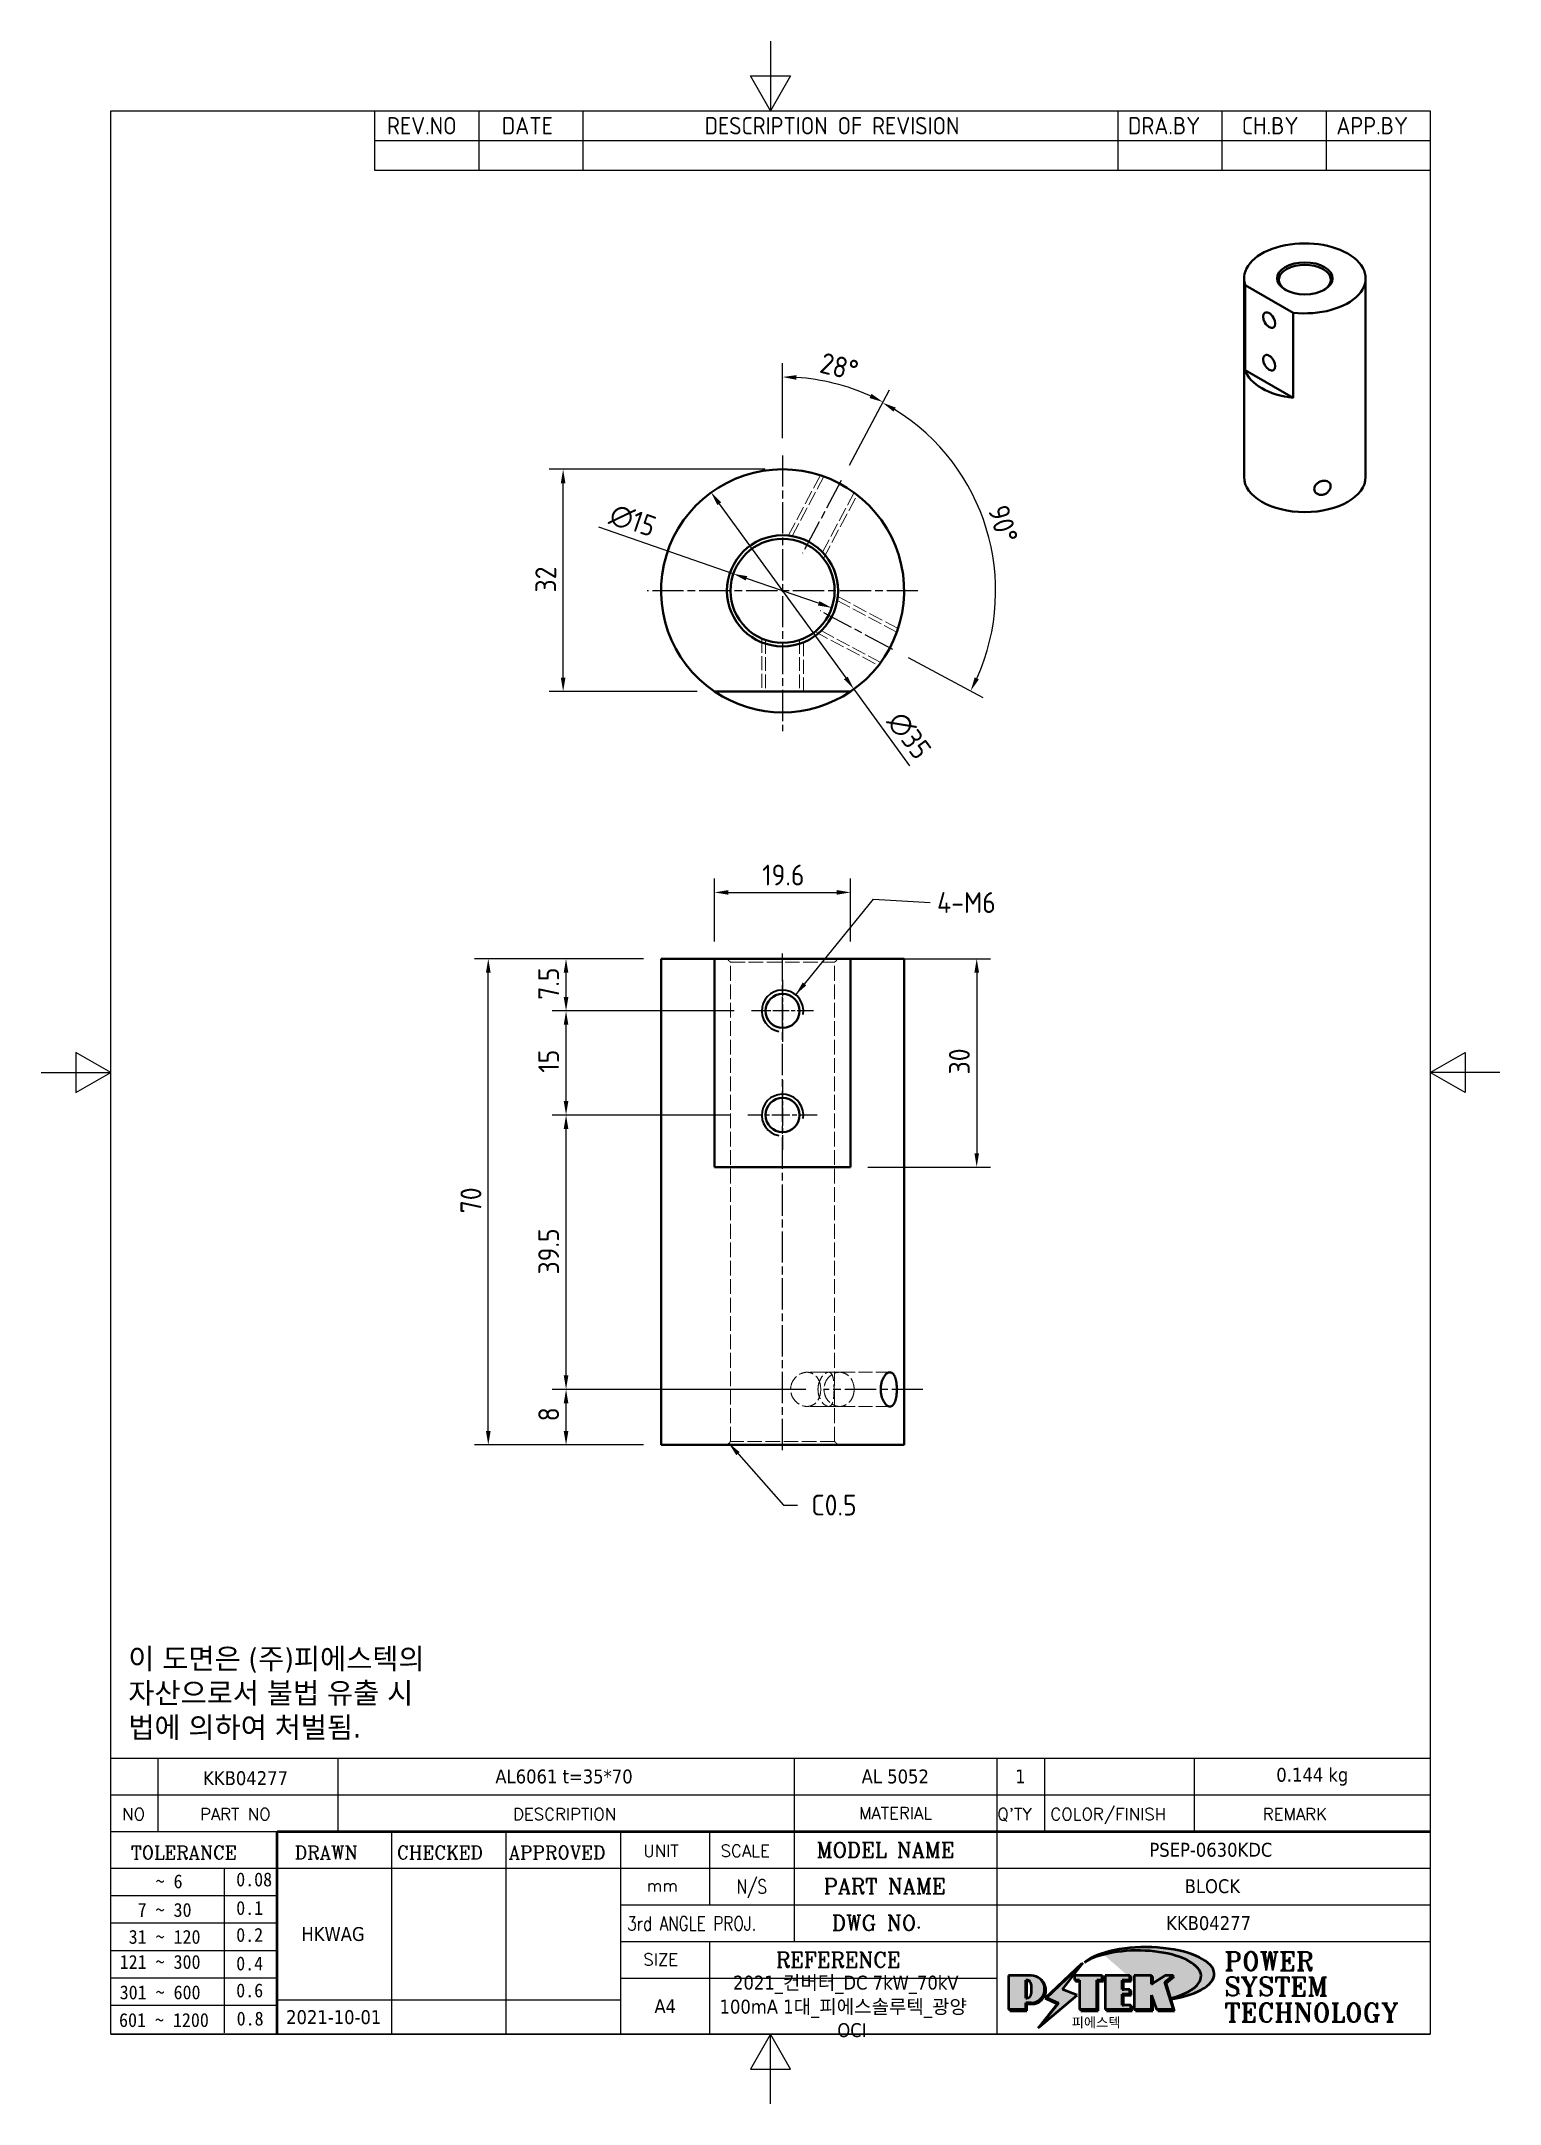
# Model space of a CAD drawing. Header units: millimetres. Extents: x 0 to 210, y 0 to 297.
import ezdxf
from ezdxf.enums import TextEntityAlignment as Align

# ---------------------------------------------------------------- set-up
doc = ezdxf.new("R2010")
doc.units = ezdxf.units.MM
doc.linetypes.add('CHAIN', pattern=[0.35429999999999995, 0.2362, -0.0295, 0.0591, -0.0295])
doc.linetypes.add('DASHED', pattern=[0.2067, 0.1654, -0.0413])
doc.layers.get('0').update_dxf_attribs({"color": 3, "lineweight": 25})
for name, color, linetype, lineweight in [('가려진 것(ISO)', 2, 'DASHED', 18), ('가시적인 것(ISO)', 3, 'Continuous', 40), ('가시적인 좁은 것(ISO)', 3, 'Continuous', 35), ('경계(ISO)', 7, 'Continuous', 25), ('기호(ISO)', 5, 'Continuous', 25), ('제목(ISO)', 5, 'Continuous', 50), ('중심 표식(ISO)', 1, 'Continuous', 25), ('중심선(ISO)', 1, 'Continuous', 25), ('치수(ISO)', 2, 'Continuous', 25), ('해치(ISO)', 7, 'Continuous', 18)]:
    doc.layers.add(name, color=color, linetype=linetype, lineweight=lineweight)
doc.styles.add('HAN_291', font='')
doc.styles.add('HAN_370', font='', dxfattribs={"width": 2})
doc.styles.add('ISO Proportiona M2B', font='isocp.shx')
doc.styles.add('RC_284', font='ROMANC.shx')
doc.styles.add('RC_287', font='ROMANC.shx')
doc.styles.add('RC_292', font='ROMANC.shx')
doc.styles.add('ROMANT_294', font='romant.shx')
doc.styles.add('문자 텍스트_PSTEK_POSCO', font='isocp.shx')
doc.styles.add('치수 텍스트_PSTEK_POSCO', font='isocp.shx')
doc.styles.add('텍스트 스타일198', font='tahoma.ttf')
doc.styles.add('텍스트 스타일333', font='ROMANC.shx', dxfattribs={"width": 0.800000011920929})
doc.styles.get('HAN_291').set_extended_font_data('GulimChe')
doc.styles.get('HAN_370').set_extended_font_data('GulimChe')
doc.dimstyles.new('치수_PSTEK_POSCO', dxfattribs={"dimtxt": 3, "dimasz": 2, "dimexe": 2, "dimexo": 2.5, "dimgap": 1, "dimtad": 1, "dimrnd": 1e-08, "dimdsep": 46, "dimtxsty": '치수 텍스트_PSTEK_POSCO', "dimcen": 0.09, "dimdle": 10, "dimclrd": 7, "dimclre": 7, "dimclrt": 2, "dimadec": 1, "dimazin": 2, "dimtfac": 1, "dimtmove": 0, "dimatfit": 3, "dimfxl": 0, "dimtolj": 1, "dimlwd": -1, "dimlwe": -1, "dimarcsym": 0})
doc.dimstyles.new('치수_PSTEK_POSCO$7', dxfattribs={"dimtxt": 3, "dimasz": 2, "dimexe": 2, "dimexo": 2.5, "dimgap": 1, "dimtad": 1, "dimrnd": 1e-08, "dimdsep": 46, "dimtxsty": '치수 텍스트_PSTEK_POSCO', "dimcen": 0.09, "dimdle": 10, "dimclrd": 7, "dimclre": 7, "dimclrt": 2, "dimadec": 1, "dimazin": 2, "dimtfac": 1, "dimtmove": 0, "dimatfit": 3, "dimfxl": 0, "dimtolj": 1, "dimlwd": -1, "dimlwe": -1, "dimarcsym": 0})

msp = doc.modelspace()

# ---------------------------------------------------------------- texts
at = {"layer": '기호(ISO)', "color": 2, "insert": (128.9914273519117, 172.9733672149531), "char_height": 3.00000011920929, "width": 10.44068052768708, "attachment_point": 4, "line_spacing_factor": 0.5250000357627869, "style": '치수 텍스트_PSTEK_POSCO'}
msp.add_mtext('{4-M6}', dxfattribs=at)
at = {"layer": '기호(ISO)', "color": 2, "insert": (110.8666615770318, 86.2075684424419), "char_height": 3.00000011920929, "attachment_point": 4, "style": '치수 텍스트_PSTEK_POSCO'}
msp.add_mtext('{C0.5}', dxfattribs=at)
at = {"layer": '기호(ISO)', "color": 7, "insert": (12.5345017592702, 58.99349659427185), "char_height": 3.00000011920929, "width": 60.84077827472761, "attachment_point": 4, "line_spacing_factor": 0.9878842234611511, "style": '문자 텍스트_PSTEK_POSCO'}
msp.add_mtext('{\\fTahoma|b0|i0;\\H3.0000;이 도면은 (주)피에스텍의\\P자산으로서 불법 유출 시 \\P법에 의하여 처벌됨.}', dxfattribs=at)

# ---------------------------------------------------------------- blocks, each defined once
blk = doc.blocks.new('경계 Default Border')
at = {"layer": '경계(ISO)', "flags": 128}
for points in [[(105, 297.0000076293945), (105, 287.0000076293945), (102.1132469177246, 292.0000076293945), (107.8867530822754, 292.0000076293945), (105, 287.0000076293945)], [(10, 10), (10, 287.0000076293945), (200, 287.0000076293945), (200, 10), (10, 10)], [(0, 148.5000038146973), (10, 148.5000038146973), (5, 151.3867473602295), (5, 145.6132507324219), (10, 148.5000038146973)], [(210, 148.5000038146973), (200, 148.5000038146973), (205, 151.3867473602295), (205, 145.6132507324219), (200, 148.5000038146973)], [(105, 0), (105, 10), (102.1132469177246, 5), (107.8867530822754, 5), (105, 10)]]:
    blk.add_lwpolyline(points, dxfattribs=at)
blk = doc.blocks.new('제목 블록 PSTEK')
for color, points in [(252, [(317.2195697678507, 17.0593801673321), (322.0326348870767, 21.62682475217465), (322.2781991042243, 21.94392121864296), (317.0471853425802, 16.97985676345368), (318.7512090904202, 16.1899260703855), (316.0018030350395, 12.71868385740789), (316.3356552234328, 13.00206718743325), (318.9235935156908, 16.2694494742633)]), (5, [(321.6183518841322, 17.4193704504104), (319.5281351041078, 18.24969419629727), (322.4505835294948, 22.02344462252142), (317.2195697678507, 17.0593801673321), (318.9235935156908, 16.2694494742633), (316.1741874603099, 12.79820726128571)]), (1, [(324.4839107253602, 19.60711530335299), (325.2419748254881, 19.60711530335299), (325.2419748254881, 20.25857663940324), (321.2266040451076, 20.25857663940324), (321.2266040451076, 19.60711530335299), (321.9846681452406, 19.60711530335299), (321.9846681452406, 15.3430047401139), (324.4839107253602, 15.3430047401139)]), (252, [(321.9846681452406, 19.60711530335299), (321.4042753185749, 19.60711530335299), (321.4042753185749, 19.45905590879572), (321.9846681452406, 19.45905590879572)]), (252, [(324.6615819988275, 19.45905590879572), (325.4196460989604, 19.45905590879572), (325.4196460989604, 20.11051724484596), (325.2419748254881, 20.11051724484596), (325.2419748254881, 19.60711530335299), (324.4839107253602, 19.60711530335299), (324.4839107253602, 15.3430047401139), (322.1623394187076, 15.3430047401139), (322.1623394187076, 15.19494534555726), (324.6615819988275, 15.19494534555726)]), (1, [(329.2277337269622, 20.25857663940324), (325.65654113025, 20.25857663940324), (325.65654113025, 15.3430047401139), (329.3580259941756, 15.3430047401139), (329.3580259941756, 15.9944660761648), (328.1137701654877, 15.9944660761648), (328.1137701654877, 17.56360607323003), (329.2277337269622, 17.56360607323003), (329.2277337269622, 18.25543873810179), (328.1137701654877, 18.25543873810179), (328.1137701654877, 19.60711530335299), (329.2277337269622, 19.60711530335299)]), (252, [(328.2914414389548, 19.45905590879572), (329.4054050004294, 19.45905590879572), (329.4054050004294, 20.11051724484596), (329.2277337269622, 20.11051724484596), (329.2277337269622, 19.60711530335299), (328.1137701654877, 19.60711530335299), (328.1137701654877, 18.25543873810179), (328.2914414389548, 18.25543873810179)]), (252, [(328.2914414389548, 17.41554667867274), (329.4054050004294, 17.41554667867274), (329.4054050004294, 18.10737934354514), (329.2277337269622, 18.10737934354514), (329.2277337269622, 17.56360607323003), (328.1137701654877, 17.56360607323003), (328.1137701654877, 15.9944660761648), (328.2914414389548, 15.9944660761648)]), (1, [(332.3312149849806, 20.25857663940324), (329.8592894925411, 20.25857663940324), (329.8592894925411, 15.3430047401139), (332.3312149849806, 15.3430047401139), (332.3312149849806, 17.4318630164523), (333.0701931098801, 15.3430047401139), (335.4855464857051, 15.3430047401139), (334.2514536401189, 19.30614745124769), (335.4379594596742, 20.25857663940324), (334.3071782107978, 20.25857663940324), (332.3312149849806, 18.99741471888304)]), (252, [(332.5088862584528, 20.1105172448466), (332.3312149849806, 20.1105172448466), (332.3312149849806, 18.99741471888368), (332.5088862584528, 19.11081371413894)]), (252, [(335.6156307331414, 20.11051724484596), (335.2535118015555, 20.11051724484596), (334.2514536401189, 19.30614745124769), (335.4855464857051, 15.3430047401139), (333.1954852176545, 15.3430047401139), (333.2478643833523, 15.19494534555726), (335.6632177591723, 15.19494534555726), (334.4291249135862, 19.15808805669106)]), (252, [(329.5356972676428, 15.8464066816075), (329.3580259941756, 15.8464066816075), (329.3580259941756, 15.3430047401139), (325.8342124037171, 15.3430047401139), (325.8342124037171, 15.19494534555726), (329.5356972676428, 15.19494534555726)]), (252, [(332.5088862584528, 16.92964231796647), (332.3312149849806, 17.43186301645164), (332.3312149849806, 15.3430047401139), (330.0369607660135, 15.3430047401139), (330.0369607660135, 15.19494534555726), (332.5088862584528, 15.19494534555726)])]:
    blk.add_hatch(color=color).paths.add_polyline_path(points)
h = blk.add_hatch(color=1)
edge = h.paths.add_edge_path(flags=0)
edge.add_line((314.2242174273352, 19.60711530335299), (314.2242174273352, 17.00126995915134))
edge.add_line((314.2242174273352, 17.00126995915134), (314.3485873187598, 17.00126995915134))
edge.add_arc((314.3485873187598, 17.6527312952023), 0.6514613360509371, 270, 360)
edge.add_line((315.0000486548106, 17.6527312952023), (315.0000486548106, 18.95565396730211))
edge.add_arc((314.3485873187598, 18.95565396730212), 0.6514613360508712, 0, 90)
edge.add_line((314.3485873187598, 19.60711530335299), (314.2242174273352, 19.60711530335299))
edge = h.paths.add_edge_path()
edge.add_arc((314.9847713324306, 18.28938669179658), 1.969189947606664, 269.9999999999959, 450)
edge.add_line((314.9847713324306, 20.25857663940318), (311.7664314776902, 20.25857663940324))
edge.add_line((311.7664314776902, 20.25857663940324), (311.7664314776902, 15.3430047401139))
edge.add_line((311.7664314776902, 15.3430047401139), (314.2242174273352, 15.3430047401139))
edge.add_line((314.2242174273352, 15.3430047401139), (314.2242174273352, 16.32019674418991))
edge.add_line((314.2242174273352, 16.32019674418991), (314.9847713324307, 16.32019674418991))
h = blk.add_hatch(color=252)
edge = h.paths.add_edge_path()
edge.add_arc((314.9847713324309, 18.28938669179657), 1.969189947606666, 270, 406.8278729790604)
edge.add_arc((315.1624426058984, 18.1413272972396), 1.969189947606962, -90, 53.560984836317004, ccw=False)
edge.add_line((315.1624426058984, 16.17213734963263), (314.4018887008024, 16.17213734963263))
edge.add_line((314.4018887008024, 16.17213734963263), (314.4018887008024, 15.19494534555726))
edge.add_line((314.4018887008024, 15.19494534555726), (311.9441027511573, 15.19494534555726))
edge.add_line((311.9441027511573, 15.19494534555726), (311.9441027511573, 15.3430047401139))
edge.add_line((311.9441027511573, 15.3430047401139), (314.2242174273352, 15.3430047401139))
edge.add_line((314.2242174273352, 15.3430047401139), (314.2242174273352, 16.32019674418991))
edge.add_line((314.2242174273352, 16.32019674418991), (314.9847713324309, 16.32019674418991))
h = blk.add_hatch(color=252)
edge = h.paths.add_edge_path()
edge.add_line((314.4018887008024, 19.45905590879572), (314.5262585922315, 19.45905590879572))
edge.add_arc((314.5262585922314, 18.80759457274939), 0.6514613360463194, 60.4189348879147, 90.00000000000318, ccw=False)
edge.add_arc((314.3485873187602, 18.95565396730057), 0.6514613360524251, 39.96992292766206, 90.00000000009999)
edge.add_line((314.3485873187591, 19.60711530335307), (314.2242174273352, 19.60711530335298))
edge.add_line((314.2242174273352, 19.60711530335299), (314.2242174273352, 17.00126995915134))
edge.add_line((314.2242174273352, 17.00126995915134), (314.3485873187591, 17.00126995915134))
edge.add_arc((314.3485873187568, 17.652731295233), 0.6514613360816299, 270.0000000002, 274.6930825552478)
edge.add_line((314.4018887008024, 17.0034541317032), (314.4018887008024, 19.45905590879572))
at = {"layer": '해치(ISO)', "true_color": 0x27d1fc}
h = blk.add_hatch(color=140, dxfattribs=at)
edge = h.paths.add_edge_path()
edge.add_ellipse((330.3660919371412, 20.15576403068321), major_axis=(9.100907360794343, 0), ratio=0.4069904968023172, start_angle=301.3098473703837, end_angle=507.7436900681698)
edge.add_ellipse((331.5340919371412, 20.4634168429492), major_axis=(-9.82350664112931, 0), ratio=0.3942600559756514, start_angle=111.51207141178469, end_angle=334.47025347086895, ccw=False)
edge.add_line((335.1363447531188, 16.8601935978785), (335.0955236905705, 16.99119398620872))
at = {"color": 180}
for p, q in [((182.475792979055, 11.79100474011392), (182.4757929790549, 51.56524660363496)), ((182.4757929790549, 51.56524660363496), (372.4757929537551, 51.56524660363496)), ((189.2651435055721, 51.56524660363496), (189.2651435055722, 41.00524660363494)), ((215.2152739891528, 41.00524660363494), (215.2152739891528, 51.56524660363496)), ((280.8758854511282, 51.56524660363496), (280.8758854511282, 41.00524660363494)), ((310.0881549537552, 51.56524660363496), (310.0881549537553, 41.00524660363494)), ((316.9044520275131, 51.56524660363496), (316.9044520275127, 41.00524660363494)), ((338.4566026226726, 51.56524660363496), (338.4566026226727, 41.00524660363494)), ((372.4757929537551, 51.56524660363496), (372.4757929537551, 11.79100474011389)), ((182.475792979055, 46.2852466036349), (372.4757929537551, 46.28524660363492)), ((182.475792979055, 41.00524660363493), (206.451475290024, 41.00524660363493)), ((222.9401812389276, 11.79100474011392), (222.9401812389276, 41.00524660363494)), ((239.4288871878316, 11.79100474011392), (239.4288871878316, 41.00524660363494)), ((255.9175931367356, 11.79100474011392), (255.9175931367356, 41.00524660363494)), ((268.6918866058747, 41.00524660363494), (268.6918866058747, 30.44524660363498)), ((280.8758854511282, 41.00524660363494), (280.8758854511282, 25.16524660363502)), ((310.088154953755, 41.00524660363494), (310.088154953755, 11.79100474011392)), ((182.475792979055, 35.72524660363497), (206.451475290024, 35.72524660363497)), ((198.8621818849491, 12.02524660363491), (198.8621818849491, 35.72524660363497)), ((206.451475290024, 35.72524660363497), (372.4757929537551, 35.72524660363497)), ((182.475792979055, 31.77524660363492), (206.451475290024, 31.77524660363492)), ((255.917593136736, 30.44524660363498), (372.4757929537552, 30.44524660363501)), ((182.475792979055, 27.82524660363487), (206.451475290024, 27.82524660363487)), ((182.475792979055, 23.87524660363505), (206.451475290024, 23.87524660363505)), ((255.9175931367359, 25.16524660363502), (372.4757929537552, 25.165246603635)), ((268.6918866058744, 25.16524660363502), (268.6918866058744, 11.79100474011392)), ((182.475792979055, 19.92524660363478), (206.451475290024, 19.92524660363478)), ((255.9175931367359, 19.88524660363481), (310.0881549537553, 19.88524660363481)), ((182.475792979055, 15.97524660363496), (206.451475290024, 15.97524660363496)), ((206.451475290024, 16.74100474011396), (255.9175931367359, 16.74100474011396)), ((182.475792979055, 11.79100474011392), (372.4757929537551, 11.79100474011389))]:
    blk.add_line(p, q, dxfattribs=at)
at = {"color": 7, "lineweight": 50}
for p, q in [((206.4514752900237, 11.79100474011392), (206.4514752900237, 41.00524660363494)), ((206.451475290024, 41.00524660363494), (372.4757929537551, 41.00524660363496))]:
    blk.add_line(p, q, dxfattribs=at)
at = {"color": 7}
for p, q in [((322.2781991042243, 21.94392121864296), (317.0471853425802, 16.97985676345368)), ((322.4505835294948, 22.02344462252142), (317.2195697678507, 17.0593801673321)), ((317.2195697678507, 17.0593801673321), (322.0326348870767, 21.62682475217465)), ((319.5281351041078, 18.24969419629727), (322.4505835294948, 22.02344462252142)), ((322.0326348870767, 21.62682475217465), (322.2781991042243, 21.94392121864296)), ((311.7664314776902, 20.25900474011391), (311.7664314776902, 15.34300474011391)), ((314.9847713324309, 20.25857663940324), (311.7664314776902, 20.25857663940324)), ((314.9847713324309, 20.25857663940324), (311.7664314776902, 20.25857663940324)), ((311.7664314776902, 20.25857663940324), (311.7664314776902, 15.3430047401139)), ((314.2242174273352, 17.00126995915134), (314.2242174273352, 19.60711530335299)), ((314.2242174273352, 19.60711530335299), (314.3485873187591, 19.60711530335299)), ((314.3485873187591, 19.60711530335299), (314.2242174273352, 19.60711530335299)), ((314.2242174273352, 19.60711530335299), (314.2242174273352, 17.00126995915134)), ((314.2242174273352, 17.00126995915134), (314.2242174273352, 19.60711530335299)), ((314.2242174273352, 19.60711530335299), (314.3485873187591, 19.60711530335299)), ((314.4018887008024, 19.45905590879572), (314.5262585922314, 19.45905590879572)), ((314.4018887008024, 17.0034541317032), (314.4018887008024, 19.45905590879572)), ((315.0000486548106, 18.95565396730275), (315.0000486548106, 17.65273129520161)), ((315.0000486548106, 18.95565396730275), (315.0000486548106, 17.65273129520161)), ((321.6183518841322, 17.4193704504104), (319.5281351041078, 18.24969419629727)), ((325.2419748254881, 20.25857663940324), (321.2266040451076, 20.25857663940324)), ((321.2266040451076, 20.25857663940324), (321.2266040451076, 19.60711530335299)), ((325.2419748254881, 20.25857663940324), (321.2266040451076, 20.25857663940324)), ((321.2266040451076, 20.25857663940324), (321.2266040451076, 19.60711530335299)), ((321.2266040451076, 19.60711530335299), (321.9846681452406, 19.60711530335299)), ((321.2266040451076, 19.60711530335299), (321.9846681452406, 19.60711530335299)), ((321.4042753185749, 19.60711530335299), (321.4042753185749, 19.45905590879572)), ((321.9846681452406, 19.60711530335299), (321.4042753185749, 19.60711530335299)), ((321.4042753185749, 19.45905590879572), (321.9846681452406, 19.45905590879572)), ((321.9846681452406, 19.60711530335299), (321.9846681452406, 15.3430047401139)), ((321.9846681452406, 19.45905590879572), (321.9846681452406, 19.60711530335299)), ((321.9846681452406, 19.60711530335299), (321.9846681452406, 15.3430047401139)), ((324.4839107253602, 19.60711530335299), (325.2419748254881, 19.60711530335299)), ((324.4839107253602, 15.3430047401139), (324.4839107253602, 19.60711530335299)), ((325.2419748254881, 19.60711530335299), (324.4839107253602, 19.60711530335299)), ((324.4839107253602, 19.60711530335299), (324.4839107253602, 15.3430047401139)), ((324.4839107253602, 19.60711530335299), (325.2419748254881, 19.60711530335299)), ((324.4839107253602, 15.3430047401139), (324.4839107253602, 19.60711530335299)), ((324.6615819988275, 19.45905590879572), (325.4196460989604, 19.45905590879572)), ((324.6615819988275, 15.19494534555726), (324.6615819988275, 19.45905590879572)), ((325.2419748254881, 19.60711530335299), (325.2419748254881, 20.25857663940324)), ((325.2419748254881, 19.60711530335299), (325.2419748254881, 20.25857663940324)), ((325.4196460989604, 20.11051724484596), (325.2419748254881, 20.11051724484596)), ((325.2419748254881, 20.11051724484596), (325.2419748254881, 19.60711530335299)), ((325.4196460989604, 19.45905590879572), (325.4196460989604, 20.11051724484596)), ((329.2277337269622, 20.25857663940324), (325.65654113025, 20.25857663940324)), ((325.65654113025, 20.25857663940324), (325.65654113025, 15.3430047401139)), ((325.65654113025, 20.25857663940324), (325.65654113025, 15.3430047401139)), ((329.2277337269622, 20.25857663940324), (325.65654113025, 20.25857663940324)), ((328.1137701654877, 18.25543873810179), (328.1137701654877, 19.60711530335299)), ((328.1137701654877, 19.60711530335299), (329.2277337269622, 19.60711530335299)), ((329.2277337269622, 19.60711530335299), (328.1137701654877, 19.60711530335299)), ((328.1137701654877, 19.60711530335299), (328.1137701654877, 18.25543873810179)), ((328.1137701654877, 18.25543873810179), (328.1137701654877, 19.60711530335299)), ((328.1137701654877, 19.60711530335299), (329.2277337269622, 19.60711530335299)), ((329.2277337269622, 18.25543873810179), (328.1137701654877, 18.25543873810179)), ((328.1137701654877, 18.25543873810179), (328.2914414389548, 18.25543873810179)), ((329.2277337269622, 18.25543873810179), (328.1137701654877, 18.25543873810179)), ((328.2914414389548, 18.25543873810179), (328.2914414389548, 19.45905590879572)), ((328.2914414389548, 19.45905590879572), (329.4054050004294, 19.45905590879572)), ((329.2277337269622, 19.60711530335299), (329.2277337269622, 20.25857663940324)), ((329.2277337269622, 19.60711530335299), (329.2277337269622, 20.25857663940324)), ((329.4054050004294, 20.11051724484596), (329.2277337269622, 20.11051724484596)), ((329.2277337269622, 20.11051724484596), (329.2277337269622, 19.60711530335299)), ((329.2277337269622, 17.56360607323003), (329.2277337269622, 18.25543873810179)), ((329.2277337269622, 17.56360607323003), (329.2277337269622, 18.25543873810179)), ((329.4054050004294, 18.10737934354514), (329.2277337269622, 18.10737934354514)), ((329.2277337269622, 18.10737934354514), (329.2277337269622, 17.56360607323003)), ((329.4054050004294, 19.45905590879572), (329.4054050004294, 20.11051724484596)), ((329.4054050004294, 17.41554667867274), (329.4054050004294, 18.10737934354514)), ((332.3312149849806, 20.25857663940324), (329.8592894925411, 20.25857663940324)), ((329.8592894925411, 20.25857663940324), (329.8592894925411, 15.3430047401139)), ((329.8592894925411, 20.25857663940324), (329.8592894925411, 15.3430047401139)), ((332.3312149849806, 20.25857663940324), (329.8592894925411, 20.25857663940324)), ((334.3071782107978, 20.25857663940324), (332.3312149849806, 18.99741471888304)), ((332.3312149849806, 18.99741471888304), (332.3312149849806, 20.25857663940324)), ((334.3071782107978, 20.25857663940324), (332.3312149849806, 18.99741471888304)), ((332.3312149849806, 18.99741471888304), (332.3312149849806, 20.25857663940324)), ((332.5088862584528, 20.1105172448466), (332.3312149849806, 20.1105172448466)), ((332.3312149849806, 20.1105172448466), (332.3312149849806, 18.99741471888368)), ((332.3312149849806, 18.99741471888368), (332.5088862584528, 19.11081371413894)), ((332.5088862584528, 19.11081371413894), (332.5088862584528, 20.1105172448466)), ((334.2514536401189, 19.30614745124769), (335.4379594596742, 20.25857663940324)), ((334.2514536401189, 19.30614745124769), (335.4379594596742, 20.25857663940324)), ((335.2535118015555, 20.11051724484596), (334.2514536401189, 19.30614745124769)), ((335.4855464857051, 15.3430047401139), (334.2514536401189, 19.30614745124769)), ((334.2514536401189, 19.30614745124769), (335.4855464857051, 15.3430047401139)), ((335.4855464857051, 15.3430047401139), (334.2514536401189, 19.30614745124769)), ((335.4379594596742, 20.25857663940324), (334.3071782107978, 20.25857663940324)), ((335.4379594596742, 20.25857663940324), (334.3071782107978, 20.25857663940324)), ((334.4291249135862, 19.15808805669104), (335.6156307331414, 20.11051724484596)), ((335.6632177591723, 15.19494534555726), (334.4291249135862, 19.15808805669104)), ((335.6156307331414, 20.11051724484596), (335.2535118015555, 20.11051724484596)), ((311.7664314776902, 15.3430047401139), (314.2242174273352, 15.3430047401139)), ((311.7664314776902, 15.3430047401139), (314.2242174273352, 15.3430047401139)), ((314.2242174273352, 15.3430047401139), (311.9441027511573, 15.3430047401139)), ((311.9441027511573, 15.3430047401139), (311.9441027511573, 15.19494534555726)), ((311.9441027511573, 15.19494534555726), (314.4018887008024, 15.19494534555726)), ((314.3485873187591, 17.00126995915134), (314.2242174273352, 17.00126995915134)), ((314.2242174273352, 17.00126995915134), (314.3485873187591, 17.00126995915134)), ((314.3485873187591, 17.00126995915134), (314.2242174273352, 17.00126995915134)), ((314.2242174273352, 16.32019674418991), (314.9847713324309, 16.32019674418991)), ((314.2242174273352, 15.3430047401139), (314.2242174273352, 16.32019674418991)), ((314.9847713324309, 16.32019674418991), (314.2242174273352, 16.32019674418991)), ((314.2242174273352, 16.32019674418991), (314.2242174273352, 15.3430047401139)), ((314.2242174273352, 16.32019674418991), (314.9847713324309, 16.32019674418991)), ((314.2242174273352, 15.3430047401139), (314.2242174273352, 16.32019674418991)), ((314.4018887008024, 16.17213734963263), (315.162442605898, 16.17213734963263)), ((314.4018887008024, 15.19494534555726), (314.4018887008024, 16.17213734963263)), ((318.7512090904202, 16.1899260703855), (316.0018030350395, 12.71868385740789)), ((316.1741874603099, 12.79820726128571), (321.6183518841322, 17.4193704504104)), ((318.9235935156908, 16.2694494742633), (316.1741874603099, 12.79820726128571)), ((316.3356552234328, 13.00206718743325), (318.9235935156908, 16.2694494742633)), ((317.0471853425802, 16.97985676345368), (318.7512090904202, 16.1899260703855)), ((318.9235935156908, 16.2694494742633), (317.2195697678507, 17.0593801673321)), ((317.2195697678507, 17.0593801673321), (318.9235935156908, 16.2694494742633)), ((321.9846681452406, 15.3430047401139), (324.4839107253602, 15.3430047401139)), ((321.9846681452406, 15.3430047401139), (324.4839107253602, 15.3430047401139)), ((324.4839107253602, 15.3430047401139), (322.1623394187076, 15.3430047401139)), ((322.1623394187076, 15.3430047401139), (322.1623394187076, 15.19494534555726)), ((322.1623394187076, 15.19494534555726), (324.6615819988275, 15.19494534555726)), ((325.65654113025, 15.3430047401139), (329.3580259941756, 15.3430047401139)), ((325.65654113025, 15.3430047401139), (329.3580259941756, 15.3430047401139)), ((329.3580259941756, 15.3430047401139), (325.8342124037171, 15.3430047401139)), ((325.8342124037171, 15.3430047401139), (325.8342124037171, 15.19494534555726)), ((325.8342124037171, 15.19494534555726), (329.5356972676428, 15.19494534555726)), ((328.1137701654877, 17.56360607323003), (329.2277337269622, 17.56360607323003)), ((328.1137701654877, 15.9944660761648), (328.1137701654877, 17.56360607323003)), ((329.2277337269622, 17.56360607323003), (328.1137701654877, 17.56360607323003)), ((328.1137701654877, 17.56360607323003), (328.1137701654877, 15.9944660761648)), ((328.1137701654877, 17.56360607323003), (329.2277337269622, 17.56360607323003)), ((328.1137701654877, 15.9944660761648), (328.1137701654877, 17.56360607323003)), ((329.3580259941756, 15.9944660761648), (328.1137701654877, 15.9944660761648)), ((328.1137701654877, 15.9944660761648), (328.2914414389548, 15.9944660761648)), ((329.3580259941756, 15.9944660761648), (328.1137701654877, 15.9944660761648)), ((328.2914414389548, 15.9944660761648), (328.2914414389548, 17.41554667867274)), ((328.2914414389548, 17.41554667867274), (329.4054050004294, 17.41554667867274)), ((329.3580259941756, 15.3430047401139), (329.3580259941756, 15.9944660761648)), ((329.3580259941756, 15.3430047401139), (329.3580259941756, 15.9944660761648)), ((329.5356972676428, 15.8464066816075), (329.3580259941756, 15.8464066816075)), ((329.3580259941756, 15.8464066816075), (329.3580259941756, 15.3430047401139)), ((329.5356972676428, 15.19494534555726), (329.5356972676428, 15.8464066816075)), ((329.8592894925411, 15.3430047401139), (332.3312149849806, 15.3430047401139)), ((329.8592894925411, 15.3430047401139), (332.3312149849806, 15.3430047401139)), ((332.3312149849806, 15.3430047401139), (330.0369607660135, 15.3430047401139)), ((330.0369607660135, 15.3430047401139), (330.0369607660135, 15.19494534555726)), ((330.0369607660135, 15.19494534555726), (332.5088862584528, 15.19494534555726)), ((332.3312149849806, 17.4318630164523), (333.0701931098801, 15.3430047401139)), ((332.3312149849806, 15.3430047401139), (332.3312149849806, 17.4318630164523)), ((332.5088862584528, 16.92964231796647), (332.3312149849806, 17.43186301645164)), ((332.3312149849806, 17.43186301645164), (332.3312149849806, 15.3430047401139)), ((332.3312149849806, 17.4318630164523), (333.0701931098801, 15.3430047401139)), ((332.3312149849806, 15.3430047401139), (332.3312149849806, 17.4318630164523)), ((332.5088862584528, 15.19494534555726), (332.5088862584528, 16.92964231796647)), ((333.0701931098801, 15.3430047401139), (335.4855464857051, 15.3430047401139)), ((333.0701931098801, 15.3430047401139), (335.4855464857051, 15.3430047401139)), ((335.4855464857051, 15.3430047401139), (333.1954852176545, 15.3430047401139)), ((333.1954852176545, 15.3430047401139), (333.2478643833523, 15.19494534555726)), ((333.2478643833523, 15.19494534555726), (335.6632177591723, 15.19494534555726)), ((345.0447381189468, 17.50375595811051), (344.9867755289346, 17.689895936919)), ((316.0018030350395, 12.71868385740789), (316.3356552234328, 13.00206718743325))]:
    blk.add_line(p, q, dxfattribs=at)
at = {"color": 5}
for p, q in [((322.4505835294948, 22.02344462252142), (317.2195697678507, 17.0593801673321)), ((319.5281351041078, 18.24969419629727), (322.4505835294948, 22.02344462252142)), ((321.6183518841322, 17.4193704504104), (319.5281351041078, 18.24969419629727)), ((316.1741874603099, 12.79820726128571), (321.6183518841322, 17.4193704504104)), ((318.9235935156908, 16.2694494742633), (316.1741874603099, 12.79820726128571)), ((317.2195697678507, 17.0593801673321), (318.9235935156908, 16.2694494742633))]:
    blk.add_line(p, q, dxfattribs=at)
at = {"color": 1}
for p, q in [((314.9847713324309, 20.25857663940324), (311.7664314776902, 20.25857663940324)), ((311.7664314776902, 20.25857663940324), (311.7664314776902, 15.3430047401139)), ((314.2242174273352, 17.00126995915134), (314.2242174273352, 19.60711530335299)), ((314.2242174273352, 19.60711530335299), (314.3485873187591, 19.60711530335299)), ((315.0000486548106, 18.95565396730275), (315.0000486548106, 17.65273129520161)), ((325.2419748254881, 20.25857663940324), (321.2266040451076, 20.25857663940324)), ((321.2266040451076, 20.25857663940324), (321.2266040451076, 19.60711530335299)), ((321.2266040451076, 19.60711530335299), (321.9846681452406, 19.60711530335299)), ((321.9846681452406, 19.60711530335299), (321.9846681452406, 15.3430047401139)), ((324.4839107253602, 19.60711530335299), (325.2419748254881, 19.60711530335299)), ((324.4839107253602, 15.3430047401139), (324.4839107253602, 19.60711530335299)), ((325.2419748254881, 19.60711530335299), (325.2419748254881, 20.25857663940324)), ((329.2277337269622, 20.25857663940324), (325.65654113025, 20.25857663940324)), ((325.65654113025, 20.25857663940324), (325.65654113025, 15.3430047401139)), ((328.1137701654877, 18.25543873810179), (328.1137701654877, 19.60711530335299)), ((328.1137701654877, 19.60711530335299), (329.2277337269622, 19.60711530335299)), ((329.2277337269622, 18.25543873810179), (328.1137701654877, 18.25543873810179)), ((329.2277337269622, 19.60711530335299), (329.2277337269622, 20.25857663940324)), ((329.2277337269622, 17.56360607323003), (329.2277337269622, 18.25543873810179)), ((332.3312149849806, 20.25857663940324), (329.8592894925411, 20.25857663940324)), ((329.8592894925411, 20.25857663940324), (329.8592894925411, 15.3430047401139)), ((334.3071782107978, 20.25857663940324), (332.3312149849806, 18.99741471888304)), ((332.3312149849806, 18.99741471888304), (332.3312149849806, 20.25857663940324)), ((334.2514536401189, 19.30614745124769), (335.4379594596742, 20.25857663940324)), ((335.4855464857051, 15.3430047401139), (334.2514536401189, 19.30614745124769)), ((335.4379594596742, 20.25857663940324), (334.3071782107978, 20.25857663940324)), ((311.7664314776902, 15.3430047401139), (314.2242174273352, 15.3430047401139)), ((314.3485873187591, 17.00126995915134), (314.2242174273352, 17.00126995915134)), ((314.2242174273352, 16.32019674418991), (314.9847713324309, 16.32019674418991)), ((314.2242174273352, 15.3430047401139), (314.2242174273352, 16.32019674418991)), ((321.9846681452406, 15.3430047401139), (324.4839107253602, 15.3430047401139)), ((325.65654113025, 15.3430047401139), (329.3580259941756, 15.3430047401139)), ((328.1137701654877, 17.56360607323003), (329.2277337269622, 17.56360607323003)), ((328.1137701654877, 15.9944660761648), (328.1137701654877, 17.56360607323003)), ((329.3580259941756, 15.9944660761648), (328.1137701654877, 15.9944660761648)), ((329.3580259941756, 15.3430047401139), (329.3580259941756, 15.9944660761648)), ((329.8592894925411, 15.3430047401139), (332.3312149849806, 15.3430047401139)), ((332.3312149849806, 17.4318630164523), (333.0701931098801, 15.3430047401139)), ((332.3312149849806, 15.3430047401139), (332.3312149849806, 17.4318630164523)), ((333.0701931098801, 15.3430047401139), (335.4855464857051, 15.3430047401139))]:
    blk.add_line(p, q, dxfattribs=at)
at = {"color": 7}
for centre, radius, start, end in [((314.3485873187598, 18.95565396730211), 0.6514613360508712, 0, 90), ((314.3485873187602, 18.95565396730057), 0.6514613360524251, 39.96992292766117, 90), ((314.3485873187598, 18.95565396730212), 0.6514613360508712, 0, 90), ((314.5262585922314, 18.80759457274939), 0.6514613360463193, 60.41893488791137, 90), ((314.9847713324309, 18.28938669179658), 1.969189947606665, 270, 90), ((314.9847713324309, 18.28938669179658), 1.969189947606665, 270, 90), ((314.9847713324307, 18.2893866917965), 1.969189947606594, 270, 46.82787297909833), ((315.1624426058984, 18.1413272972396), 1.969189947606961, 270, 53.56098483636067), ((314.3485873187597, 17.65273129520228), 0.6514613360509381, 270, 0), ((314.3485873187598, 17.6527312952023), 0.6514613360509381, 270, 0), ((314.3485873187568, 17.652731295233), 0.6514613360816299, 270, 274.6930825552478)]:
    blk.add_arc(centre, radius, start, end, dxfattribs=at)
at = {"color": 1}
for centre, radius, start, end in [((314.3485873187598, 18.95565396730211), 0.6514613360508712, 0, 90), ((314.9847713324309, 18.28938669179657), 1.969189947606665, 270, 90), ((314.3485873187598, 17.6527312952023), 0.6514613360509381, 270, 0)]:
    blk.add_arc(centre, radius, start, end, dxfattribs=at)
at = {"layer": '제목(ISO)', "lineweight": 18}
blk.add_line((182.475792979055, 35.72500474011393), (182.475792979055, 11.79100474011392), dxfattribs=at)
at = {"layer": '제목(ISO)'}
for p, q in [((322.2781991042243, 21.94392121864296), (317.0471853425802, 16.97985676345368)), ((322.4505835294948, 22.02344462252142), (317.2195697678507, 17.0593801673321)), ((317.2195697678507, 17.0593801673321), (322.0326348870767, 21.62682475217465)), ((319.5281351041078, 18.24969419629727), (322.4505835294948, 22.02344462252142)), ((322.0326348870767, 21.62682475217465), (322.2781991042243, 21.94392121864296)), ((314.9847713324306, 20.25857663940324), (311.7664314776902, 20.25857663940324)), ((311.7664314776902, 20.25857663940324), (311.7664314776902, 15.3430047401139)), ((314.2242174273352, 17.00126995915134), (314.2242174273352, 19.60711530335299)), ((314.2242174273352, 19.60711530335299), (314.3485873187598, 19.60711530335299)), ((314.3485873187591, 19.60711530335299), (314.2242174273352, 19.60711530335299)), ((314.2242174273352, 19.60711530335299), (314.2242174273352, 17.00126995915134)), ((314.4018887008024, 19.45905590879572), (314.5262585922314, 19.45905590879572)), ((314.4018887008024, 17.0034541317032), (314.4018887008024, 19.45905590879572)), ((315.0000486548106, 18.95565396730211), (315.0000486548106, 17.6527312952023)), ((321.6183518841322, 17.4193704504104), (319.5281351041078, 18.24969419629727)), ((325.2419748254881, 20.25857663940324), (321.2266040451076, 20.25857663940324)), ((321.2266040451076, 20.25857663940324), (321.2266040451076, 19.60711530335299)), ((321.2266040451076, 19.60711530335299), (321.9846681452406, 19.60711530335299)), ((321.9846681452406, 19.60711530335299), (321.4042753185749, 19.60711530335299)), ((321.4042753185749, 19.60711530335299), (321.4042753185749, 19.45905590879572)), ((321.4042753185749, 19.45905590879572), (321.9846681452406, 19.45905590879572)), ((321.9846681452406, 19.60711530335299), (321.9846681452406, 15.3430047401139)), ((321.9846681452406, 19.45905590879572), (321.9846681452406, 19.60711530335299)), ((324.4839107253602, 19.60711530335299), (325.2419748254881, 19.60711530335299)), ((324.4839107253602, 15.3430047401139), (324.4839107253602, 19.60711530335299)), ((325.2419748254881, 19.60711530335299), (324.4839107253602, 19.60711530335299)), ((324.4839107253602, 19.60711530335299), (324.4839107253602, 15.3430047401139)), ((324.6615819988275, 19.45905590879572), (325.4196460989604, 19.45905590879572)), ((324.6615819988275, 15.19494534555726), (324.6615819988275, 19.45905590879572)), ((325.2419748254881, 19.60711530335299), (325.2419748254881, 20.25857663940324)), ((325.4196460989604, 20.11051724484596), (325.2419748254881, 20.11051724484596)), ((325.2419748254881, 20.11051724484596), (325.2419748254881, 19.60711530335299)), ((325.4196460989604, 19.45905590879572), (325.4196460989604, 20.11051724484596)), ((329.2277337269622, 20.25857663940324), (325.65654113025, 20.25857663940324)), ((325.65654113025, 20.25857663940324), (325.65654113025, 15.3430047401139)), ((328.1137701654877, 18.25543873810179), (328.1137701654877, 19.60711530335299)), ((328.1137701654877, 19.60711530335299), (329.2277337269622, 19.60711530335299)), ((329.2277337269622, 19.60711530335299), (328.1137701654877, 19.60711530335299)), ((328.1137701654877, 19.60711530335299), (328.1137701654877, 18.25543873810179)), ((329.2277337269622, 18.25543873810179), (328.1137701654877, 18.25543873810179)), ((328.1137701654877, 18.25543873810179), (328.2914414389548, 18.25543873810179)), ((328.2914414389548, 19.45905590879572), (329.4054050004294, 19.45905590879572)), ((328.2914414389548, 18.25543873810179), (328.2914414389548, 19.45905590879572)), ((329.2277337269622, 19.60711530335299), (329.2277337269622, 20.25857663940324)), ((329.4054050004294, 20.11051724484596), (329.2277337269622, 20.11051724484596)), ((329.2277337269622, 20.11051724484596), (329.2277337269622, 19.60711530335299)), ((329.2277337269622, 17.56360607323003), (329.2277337269622, 18.25543873810179)), ((329.4054050004294, 18.10737934354514), (329.2277337269622, 18.10737934354514)), ((329.2277337269622, 18.10737934354514), (329.2277337269622, 17.56360607323003)), ((329.4054050004294, 19.45905590879572), (329.4054050004294, 20.11051724484596)), ((329.4054050004294, 17.41554667867274), (329.4054050004294, 18.10737934354514)), ((332.3312149849806, 20.25857663940324), (329.8592894925411, 20.25857663940324)), ((329.8592894925411, 20.25857663940324), (329.8592894925411, 15.3430047401139)), ((334.3071782107978, 20.25857663940324), (332.3312149849806, 18.99741471888304)), ((332.3312149849806, 18.99741471888304), (332.3312149849806, 20.25857663940324)), ((332.5088862584528, 20.1105172448466), (332.3312149849806, 20.1105172448466)), ((332.3312149849806, 20.1105172448466), (332.3312149849806, 18.99741471888368)), ((332.3312149849806, 18.99741471888368), (332.5088862584528, 19.11081371413894)), ((332.5088862584528, 19.11081371413894), (332.5088862584528, 20.1105172448466)), ((334.2514536401189, 19.30614745124769), (335.4379594596742, 20.25857663940324)), ((335.2535118015555, 20.11051724484596), (334.2514536401189, 19.30614745124769)), ((335.4855464857051, 15.3430047401139), (334.2514536401189, 19.30614745124769)), ((334.2514536401189, 19.30614745124769), (335.4855464857051, 15.3430047401139)), ((335.4379594596742, 20.25857663940324), (334.3071782107978, 20.25857663940324)), ((334.4291249135862, 19.15808805669106), (335.6156307331414, 20.11051724484596)), ((335.6632177591723, 15.19494534555726), (334.4291249135862, 19.15808805669106)), ((335.6156307331414, 20.11051724484596), (335.2535118015555, 20.11051724484596)), ((311.7664314776902, 15.3430047401139), (314.2242174273352, 15.3430047401139)), ((314.2242174273352, 15.3430047401139), (311.9441027511573, 15.3430047401139)), ((311.9441027511573, 15.3430047401139), (311.9441027511573, 15.19494534555726)), ((311.9441027511573, 15.19494534555726), (314.4018887008024, 15.19494534555726)), ((314.3485873187598, 17.00126995915134), (314.2242174273352, 17.00126995915134)), ((314.2242174273352, 17.00126995915134), (314.3485873187591, 17.00126995915134)), ((314.2242174273352, 15.3430047401139), (314.2242174273352, 16.32019674418991)), ((314.2242174273352, 16.32019674418991), (314.9847713324307, 16.32019674418991)), ((314.9847713324309, 16.32019674418991), (314.2242174273352, 16.32019674418991)), ((314.2242174273352, 16.32019674418991), (314.2242174273352, 15.3430047401139)), ((314.4018887008024, 15.19494534555726), (314.4018887008024, 16.17213734963263)), ((314.4018887008024, 16.17213734963263), (315.1624426058984, 16.17213734963263)), ((318.7512090904202, 16.1899260703855), (316.0018030350395, 12.71868385740789)), ((316.1741874603099, 12.79820726128571), (321.6183518841322, 17.4193704504104)), ((318.9235935156908, 16.2694494742633), (316.1741874603099, 12.79820726128571)), ((316.3356552234328, 13.00206718743325), (318.9235935156908, 16.2694494742633)), ((317.0471853425802, 16.97985676345368), (318.7512090904202, 16.1899260703855)), ((317.2195697678507, 17.0593801673321), (318.9235935156908, 16.2694494742633)), ((318.9235935156908, 16.2694494742633), (317.2195697678507, 17.0593801673321)), ((321.9846681452406, 15.3430047401139), (324.4839107253602, 15.3430047401139)), ((324.4839107253602, 15.3430047401139), (322.1623394187076, 15.3430047401139)), ((322.1623394187076, 15.3430047401139), (322.1623394187076, 15.19494534555726)), ((322.1623394187076, 15.19494534555726), (324.6615819988275, 15.19494534555726)), ((325.65654113025, 15.3430047401139), (329.3580259941756, 15.3430047401139)), ((329.3580259941756, 15.3430047401139), (325.8342124037171, 15.3430047401139)), ((325.8342124037171, 15.3430047401139), (325.8342124037171, 15.19494534555726)), ((325.8342124037171, 15.19494534555726), (329.5356972676428, 15.19494534555726)), ((328.1137701654877, 15.9944660761648), (328.1137701654877, 17.56360607323003)), ((328.1137701654877, 17.56360607323003), (329.2277337269622, 17.56360607323003)), ((329.2277337269622, 17.56360607323003), (328.1137701654877, 17.56360607323003)), ((328.1137701654877, 17.56360607323003), (328.1137701654877, 15.9944660761648)), ((329.3580259941756, 15.9944660761648), (328.1137701654877, 15.9944660761648)), ((328.1137701654877, 15.9944660761648), (328.2914414389548, 15.9944660761648)), ((328.2914414389548, 17.41554667867274), (329.4054050004294, 17.41554667867274)), ((328.2914414389548, 15.9944660761648), (328.2914414389548, 17.41554667867274)), ((329.3580259941756, 15.3430047401139), (329.3580259941756, 15.9944660761648)), ((329.5356972676428, 15.8464066816075), (329.3580259941756, 15.8464066816075)), ((329.3580259941756, 15.8464066816075), (329.3580259941756, 15.3430047401139)), ((329.5356972676428, 15.19494534555726), (329.5356972676428, 15.8464066816075)), ((329.8592894925411, 15.3430047401139), (332.3312149849806, 15.3430047401139)), ((332.3312149849806, 15.3430047401139), (330.0369607660135, 15.3430047401139)), ((330.0369607660135, 15.3430047401139), (330.0369607660135, 15.19494534555726)), ((330.0369607660135, 15.19494534555726), (332.5088862584528, 15.19494534555726)), ((332.3312149849806, 15.3430047401139), (332.3312149849806, 17.4318630164523)), ((332.3312149849806, 17.4318630164523), (333.0701931098801, 15.3430047401139)), ((332.5088862584528, 16.92964231796647), (332.3312149849806, 17.43186301645164)), ((332.3312149849806, 17.43186301645164), (332.3312149849806, 15.3430047401139)), ((332.5088862584528, 15.19494534555726), (332.5088862584528, 16.92964231796647)), ((333.0701931098801, 15.3430047401139), (335.4855464857051, 15.3430047401139)), ((335.4855464857051, 15.3430047401139), (333.1954852176545, 15.3430047401139)), ((333.1954852176545, 15.3430047401139), (333.2478643833523, 15.19494534555726)), ((333.2478643833523, 15.19494534555726), (335.6632177591723, 15.19494534555726)), ((316.0018030350395, 12.71868385740789), (316.3356552234328, 13.00206718743325))]:
    blk.add_line(p, q, dxfattribs=at)
at = {"layer": '제목(ISO)', "color": 4}
blk.add_line((335.1363447531188, 16.8601935978785), (335.0955236905705, 16.99119398620872), dxfattribs=at)
at = {"layer": '제목(ISO)'}
for centre, radius, start, end in [((314.3485873187598, 18.95565396730212), 0.6514613360508712, 0, 90), ((314.3485873187602, 18.95565396730057), 0.6514613360524251, 39.96992292766117, 90), ((314.5262585922314, 18.80759457274939), 0.6514613360463193, 60.41893488791137, 90), ((314.9847713324306, 18.28938669179658), 1.969189947606664, 46.82787297909431, 90), ((314.9847713324307, 18.2893866917965), 1.969189947606594, 270, 46.82787297909833), ((314.9847713324309, 18.28938669179657), 1.969189947606666, 270, 46.8278729790603), ((315.1624426058984, 18.1413272972396), 1.969189947606962, 270, 53.56098483631701), ((314.3485873187598, 17.6527312952023), 0.6514613360509371, 270, 0), ((314.3485873187568, 17.652731295233), 0.6514613360816299, 270, 274.6930825552478)]:
    blk.add_arc(centre, radius, start, end, dxfattribs=at)
at = {"layer": '제목(ISO)', "color": 4}
for centre, major_axis, ratio, start_param, end_param in [((331.5340919371412, 20.4634168429492), (9.82350664112931, 0), 0.3942600559756514, 5.087845455444478, 8.97919982663645), ((330.3660919371412, 20.15576403068321), (9.100907360794343, 0), 0.4069904968023172, 5.258848905294775, 8.861799147915196)]:
    blk.add_ellipse(centre, major_axis=major_axis, ratio=ratio, start_param=start_param, end_param=end_param, dxfattribs=at)
at = {"color": 2}
for s, height, style, p in [('COLOR/FINISH', 1.742399930953979, 'RC_284', (317.7725341324144, 42.62317362549192)), ('NO', 1.742399930953979, 'RC_284', (184.135398793432, 42.62317362549192)), ('PART NO', 1.742399930953979, 'RC_284', (195.3359407378685, 42.62317362549192)), ('DESCRIPTION', 1.742399930953979, 'RC_284', (240.4025565652523, 42.62317362549192)), ("Q'TY", 1.742399930953979, 'RC_284', (310.1440786515383, 42.62317362549192)), ('REMARK', 1.742399930953979, 'RC_284', (348.346649953877, 42.62317362549192)), (' TOLERANCE', 1.899999976158142, 'RC_287', (184.0872874387979, 37.00893196870329)), ('DRAWN', 1.899999976158142, 'RC_287', (208.9766620976279, 37.00893196870329)), ('CHECKED', 1.899999976158142, 'RC_287', (223.6856844514997, 37.00893196870329)), ('APPROVED', 1.899999976158142, 'RC_287', (239.7795453577791, 37.00893196870329)), ('UNIT', 1.742399930953979, 'RC_284', (259.1652673287452, 37.34317362549218)), ('SCALE', 1.742399930953979, 'RC_284', (270.2934779252897, 37.34317362549218)), ('MODEL NAME', 2.178000062704086, 'RC_292', (284.096330289083, 37.25462520371384)), ('    ~ 6', 2.000000029802322, 'HAN_291', (183.7721304966814, 32.8176515608431)), ('0.08', 2.000000029802322, 'HAN_291', (200.5467345600617, 33.09873600004101)), ('mm', 1.742399930953979, 'RC_284', (259.6505418159997, 32.3543089683787)), ('PART NAME', 2.178000062704086, 'RC_292', (285.1416959765849, 32.03045329421792)), ('  7 ~ 30', 2.000000029802322, 'HAN_291', (183.7721304966814, 28.70538114822415)), ('0.1', 2.000000029802322, 'HAN_291', (200.5467345600617, 28.98646558742206)), (' 31 ~ 120', 2.000000029802322, 'HAN_291', (183.7721304966814, 24.82628181916237)), ('0.2', 2.000000029802322, 'HAN_291', (200.5467345600617, 25.10736625836028)), (' DWG NO.', 2.178000062704086, 'RC_292', (284.8124284083233, 26.75045329421772)), ('121 ~ 300', 2.000000029802322, 'HAN_291', (183.7721304966814, 21.21401206133254)), ('0.4', 2.000000029802322, 'HAN_291', (200.5467345600617, 20.99509650053045)), ('SIZE', 1.742399930953979, 'RC_284', (259.1652673287452, 21.69497768947366)), ('REFERENCE', 2.178000062704086, 'RC_292', (278.2741065029841, 21.43214925458022)), ('301 ~ 600', 2.000000029802322, 'HAN_291', (183.7721304966814, 16.83491273227077)), ('0.6', 2.000000029802322, 'HAN_291', (200.5467345600617, 17.11599717146868)), ('0.8', 2.000000029802322, 'HAN_291', (200.6097246063884, 13.05732192299702)), ('601 ~ 1200', 2.000000029802322, 'HAN_291', (183.6802025156883, 12.84759660881125))]:
    blk.add_text(s, height=height, dxfattribs=dict(at, style=style)).set_placement(p)
at = {"color": 2, "style": 'RC_284'}
blk.add_text('MATERIAL', height=1.742399930953979, dxfattribs=at).set_placement((295.4820202024417, 43.64524660363492), align=Align.MIDDLE_CENTER)
at = {"color": 7, "style": '텍스트 스타일333', "width": 0.7999999523162842}
blk.add_text('N/S', height=2.000000029802322, dxfattribs=at).set_placement((274.7838860285014, 33.08524660363496), align=Align.MIDDLE_CENTER)
at = {"color": 2, "style": '텍스트 스타일333', "width": 0.7999999523162842}
blk.add_text('3rd ANGLE PROJ.', height=2.000000029802322, dxfattribs=at).set_placement((256.8430306642954, 26.76148381654429))
at = {"color": 7, "style": 'ROMANT_294'}
for s, p in [('POWER', (342.82727231297, 20.97115304607566)), ('SYSTEM', (342.82727231297, 17.3284636719184)), ('TECHNOLOGY', (342.82727231297, 13.57194088644453))]:
    blk.add_text(s, height=2.700000107288361, dxfattribs=at).set_placement(p)
at = {"color": 7, "insert": (320.8519732224835, 14.21236326823155), "char_height": 1.400000005960464, "attachment_point": 1, "line_spacing_factor": 0.3319999873638153, "style": 'HAN_370'}
blk.add_mtext('\\fHY견고딕|b0|i0;\\H1.4000;피에스텍', dxfattribs=at)
at = {"layer": '제목(ISO)', "color": 7, "style": '텍스트 스타일198'}
for tag, p in [('부품_번호_001', (195.7843283186424, 47.68004260673702)), ('설명_001', (237.8576807583279, 47.92245856837096)), ('재질_001', (290.6002202955571, 47.92524659519488)), ("3._Q'TY_001", (312.7051684940307, 47.92188863680521)), ('질량\\P3;_001', (350.3046145979153, 48.1643332325385)), ('1._MODEL_NAME_001', (332.0304049806628, 37.36524659519486)), ('제목_001', (337.1098430672388, 32.12134217035067)), ('설계자_001', (209.9396160013646, 25.23446884679021)), ('부품_번호_001', (334.4435685718743, 26.8052465951949)), ('프로젝트_001', (272.0818791319837, 18.23307108588011)), ('작성_날짜_001', (207.7280646059359, 13.26600473167383)), ('시트_크기_001', (260.7634369704525, 14.8381256569732)), ('프로젝트_002', (270.1409240123173, 14.76924511056395)), ('프로젝트_003', (287.0958636080007, 11.39427305645042))]:
    blk.add_attdef(tag, p, '', height=2.000000029802322, dxfattribs=at)
for tag, p in [('4._COLOR', (327.6805273250926, 48.92524660363493)), ('점검자', (231.1845342133799, 26.23312567187446)), ('엔지니어링_승인자', (247.673240162284, 26.23312567187446)), ('점검_날짜', (231.1845342133799, 14.26600474011394)), ('엔지니어링_승인_날짜', (247.6732401622839, 14.26600474011394))]:
    blk.add_attdef(tag, text='', height=2.000000029802322, dxfattribs=at).set_placement(p, align=Align.MIDDLE_CENTER)
blk = doc.blocks.new('리비전 내역')
at = {"layer": '기호(ISO)'}
for p, q in [((48.00000000000001, 287.0000076293945), (200, 287.0000076293945)), ((48.00000000000001, 287.0000076293945), (48.00000000000001, 282.7200076293945)), ((63.00000000000001, 287.0000076293945), (63.00000000000001, 282.7200076293945)), ((78, 287.0000076293945), (78, 282.7200076293945)), ((155, 287.0000076293945), (155, 282.7200076293945)), ((170, 287.0000076293945), (170, 282.7200076293945)), ((185, 287.0000076293945), (185, 282.7200076293945)), ((200, 287.0000076293945), (200, 282.7200076293945)), ((48.00000000000001, 282.7200076293945), (200, 282.7200076293945)), ((48.00000000000001, 282.7200076293945), (48.00000000000001, 278.4400076293945)), ((63.00000000000001, 282.7200076293945), (63.00000000000001, 278.4400076293945)), ((78, 282.7200076293945), (78, 278.4400076293945)), ((155, 282.7200076293945), (155, 278.4400076293945)), ((170, 282.7200076293945), (170, 278.4400076293945)), ((185, 282.7200076293945), (185, 278.4400076293945)), ((200, 282.7200076293945), (200, 278.4400076293945)), ((48.00000000000001, 278.4400076293945), (200, 278.4400076293945))]:
    blk.add_line(p, q, dxfattribs=at)
at = {"layer": '기호(ISO)', "color": 2, "char_height": 2.5, "attachment_point": 7, "style": 'ISO Proportiona M2B'}
for s, insert in [('REV.NO', (49.7871163682308, 283.5831900503393)), ('DATE', (66.31423177283666, 283.5831900503393)), ('DESCRIPTION OF REVISION', (95.50702043336295, 283.5831900503393)), ('DRA.BY', (156.4757339553203, 283.5831900503393)), ('CH.BY', (172.8642915086116, 283.5831900503393)), ('APP.BY', (186.4777339604403, 283.5831900503393))]:
    blk.add_mtext(s, dxfattribs=dict(at, insert=insert))
blk = doc.blocks.new('*D22')
at = {"layer": 'Defpoints', "color": 0, "transparency": 16777216}
for p in [(75.56226362961353, 142.3732495722589), (101.7364776121559, 142.3732495722589), (112.6085845585979, 102.8732495722589)]:
    blk.add_point(p, dxfattribs=at)
at = {"layer": '치수(ISO)', "color": 7, "transparency": 16777216}
for p, q in [((99.23647761215591, 142.3732495722589), (73.56226362961353, 142.3732495722589)), ((75.56226362961353, 104.873249572259), (75.56226362961353, 140.3732495722589)), ((110.1085845585979, 102.8732495722589), (73.56226362961353, 102.873249572259))]:
    blk.add_line(p, q, dxfattribs=at)
for points in [[(75.2289302962802, 140.3732495722589), (75.89559696294685, 140.3732495722589), (75.56226362961353, 142.3732495722589)], [(75.2289302962802, 104.873249572259), (75.89559696294685, 104.873249572259), (75.56226362961353, 102.873249572259)]]:
    blk.add_solid(points, dxfattribs=at)
at = {"layer": '치수(ISO)', "color": 2, "transparency": 16777216, "insert": (73.06226362961351, 119.4158760421616), "char_height": 3, "attachment_point": 4, "rotation": 90, "style": '치수 텍스트_PSTEK_POSCO'}
blk.add_mtext('\\A1;39.5', dxfattribs=at)
blk = doc.blocks.new('*D23')
at = {"layer": 'Defpoints', "color": 0, "transparency": 16777216}
for p in [(75.56226362961354, 102.873249572259), (112.6085845585979, 102.8732495722589), (89.23647761215592, 94.87324957225894)]:
    blk.add_point(p, dxfattribs=at)
at = {"layer": '치수(ISO)', "color": 7, "transparency": 16777216}
for p, q in [((110.1085845585979, 102.8732495722589), (73.56226362961354, 102.873249572259)), ((75.56226362961354, 96.87324957225894), (75.56226362961354, 100.873249572259)), ((86.73647761215592, 94.87324957225894), (73.56226362961353, 94.87324957225894))]:
    blk.add_line(p, q, dxfattribs=at)
for points in [[(75.22893029628021, 100.873249572259), (75.89559696294687, 100.873249572259), (75.56226362961354, 102.873249572259)], [(75.22893029628021, 96.87324957225894), (75.89559696294687, 96.87324957225894), (75.56226362961353, 94.87324957225894)]]:
    blk.add_solid(points, dxfattribs=at)
at = {"layer": '치수(ISO)', "color": 2, "transparency": 16777216, "insert": (73.06226362961351, 98.26324957225896), "char_height": 3, "attachment_point": 4, "rotation": 90, "style": '치수 텍스트_PSTEK_POSCO'}
blk.add_mtext('\\A1;8', dxfattribs=at)
blk = doc.blocks.new('*D24')
at = {"layer": 'Defpoints', "color": 0, "transparency": 16777216}
for p in [(75.56226362961353, 157.3732495722589), (102.2779776121559, 157.3732495722589), (101.7364776121559, 142.3732495722589)]:
    blk.add_point(p, dxfattribs=at)
at = {"layer": '치수(ISO)', "color": 7, "transparency": 16777216}
for p, q in [((99.77797761215592, 157.3732495722589), (73.56226362961353, 157.3732495722589)), ((75.56226362961353, 144.3732495722589), (75.56226362961353, 155.3732495722589)), ((99.23647761215591, 142.3732495722589), (73.56226362961353, 142.3732495722589))]:
    blk.add_line(p, q, dxfattribs=at)
for points in [[(75.2289302962802, 155.3732495722589), (75.89559696294685, 155.3732495722589), (75.56226362961353, 157.3732495722589)], [(75.2289302962802, 144.3732495722589), (75.89559696294685, 144.3732495722589), (75.56226362961353, 142.3732495722589)]]:
    blk.add_solid(points, dxfattribs=at)
at = {"layer": '치수(ISO)', "color": 2, "transparency": 16777216, "insert": (73.06226362961351, 148.471117537903), "char_height": 3, "attachment_point": 4, "rotation": 90, "style": '치수 텍스트_PSTEK_POSCO'}
blk.add_mtext('\\A1;15', dxfattribs=at)
blk = doc.blocks.new('*D25')
at = {"layer": 'Defpoints', "color": 0, "transparency": 16777216}
for p in [(75.56226362961354, 164.8732495722589), (89.23647761215592, 164.8732495722589), (102.2779776121559, 157.3732495722589)]:
    blk.add_point(p, dxfattribs=at)
at = {"layer": '치수(ISO)', "color": 7, "transparency": 16777216}
for p, q in [((86.73647761215592, 164.8732495722589), (73.56226362961354, 164.8732495722589)), ((75.56226362961353, 159.3732495722589), (75.56226362961354, 162.8732495722589)), ((99.77797761215592, 157.3732495722589), (73.56226362961353, 157.3732495722589))]:
    blk.add_line(p, q, dxfattribs=at)
for points in [[(75.22893029628021, 162.8732495722589), (75.89559696294687, 162.8732495722589), (75.56226362961354, 164.8732495722589)], [(75.2289302962802, 159.3732495722589), (75.89559696294685, 159.3732495722589), (75.56226362961353, 157.3732495722589)]]:
    blk.add_solid(points, dxfattribs=at)
at = {"layer": '치수(ISO)', "color": 2, "transparency": 16777216, "insert": (73.06226362961351, 158.971117537903), "char_height": 3, "attachment_point": 4, "rotation": 90, "style": '치수 텍스트_PSTEK_POSCO'}
blk.add_mtext('\\A1;7.5', dxfattribs=at)
blk = doc.blocks.new('*D26')
at = {"layer": 'Defpoints', "color": 0, "transparency": 16777216}
for p in [(116.5344365832886, 174.4347260031913), (96.93851864102321, 164.8732495722589), (116.5344365832886, 164.8732495722589)]:
    blk.add_point(p, dxfattribs=at)
at = {"layer": '치수(ISO)', "color": 7, "transparency": 16777216}
for p, q in [((96.93851864102321, 167.3732495722589), (96.93851864102321, 176.4347260031913)), ((116.5344365832886, 167.3732495722589), (116.5344365832886, 176.4347260031913)), ((98.93851864102321, 174.4347260031913), (114.5344365832886, 174.4347260031913))]:
    blk.add_line(p, q, dxfattribs=at)
for points in [[(98.93851864102321, 174.7680593365246), (98.93851864102321, 174.1013926698579), (96.93851864102321, 174.4347260031913)], [(114.5344365832886, 174.7680593365246), (114.5344365832886, 174.1013926698579), (116.5344365832886, 174.4347260031913)]]:
    blk.add_solid(points, dxfattribs=at)
at = {"layer": '치수(ISO)', "color": 2, "transparency": 16777216, "insert": (103.8068266675956, 176.9347260031913), "char_height": 3, "attachment_point": 4, "style": '치수 텍스트_PSTEK_POSCO'}
blk.add_mtext('\\A1;19.6', dxfattribs=at)
blk = doc.blocks.new('*D27')
at = {"layer": 'Defpoints', "color": 0, "transparency": 16777216}
for p in [(96.45482643195044, 232.0232691310536), (117.0181287924137, 203.7010058734647)]:
    blk.add_point(p, dxfattribs=at)
at = {"layer": '치수(ISO)', "color": 7, "transparency": 16777216}
for p, q in [((97.62987228111977, 230.4048540877628), (115.8430829432444, 205.3194209167555)), ((117.0181287924137, 203.7010058734647), (125.0260715597067, 192.6715000464704))]:
    blk.add_line(p, q, dxfattribs=at)
for points in [[(97.89960812166824, 230.6006950626244), (97.36013644057128, 230.2090131129012), (96.45482643195044, 232.0232691310536)], [(116.1128187837929, 205.5152618916171), (115.5733471026959, 205.1235799418939), (117.0181287924137, 203.7010058734647)]]:
    blk.add_solid(points, dxfattribs=at)
at = {"layer": '치수(ISO)', "color": 2, "transparency": 16777216, "insert": (122.863421902657, 199.9053154285218), "char_height": 3, "attachment_point": 4, "rotation": 305.9814237514927, "style": '치수 텍스트_PSTEK_POSCO'}
blk.add_mtext('\\A1;∅35', dxfattribs=at)
blk = doc.blocks.new('*D28')
at = {"layer": 'Defpoints', "color": 0, "transparency": 16777216}
for p in [(75.1399136367415, 235.3621375022591), (106.7364776121821, 235.3621375022591), (96.93851864104936, 203.3621375022591)]:
    blk.add_point(p, dxfattribs=at)
at = {"layer": '치수(ISO)', "color": 7, "transparency": 16777216}
for p, q in [((104.2364776121821, 235.3621375022591), (73.1399136367415, 235.3621375022591)), ((75.13991363674148, 205.3621375022591), (75.1399136367415, 233.3621375022591)), ((94.43851864104936, 203.3621375022591), (73.13991363674148, 203.3621375022591))]:
    blk.add_line(p, q, dxfattribs=at)
for points in [[(74.80658030340817, 233.3621375022591), (75.47324697007483, 233.3621375022591), (75.1399136367415, 235.3621375022591)], [(74.80658030340815, 205.3621375022591), (75.47324697007481, 205.3621375022591), (75.13991363674148, 203.3621375022591)]]:
    blk.add_solid(points, dxfattribs=at)
at = {"layer": '치수(ISO)', "color": 2, "transparency": 16777216, "insert": (72.63961836115091, 217.622048919582), "char_height": 3, "attachment_point": 4, "rotation": 90, "style": '치수 텍스트_PSTEK_POSCO'}
blk.add_mtext('\\A1;32', dxfattribs=at)
blk = doc.blocks.new('*D29')
at = {"layer": 'Defpoints', "color": 0, "transparency": 16777216}
for p in [(116.5344365832886, 164.8732495722589), (116.5344365832887, 134.8732495722589), (134.6924926507775, 134.8732495722589)]:
    blk.add_point(p, dxfattribs=at)
at = {"layer": '치수(ISO)', "color": 7, "transparency": 16777216}
for p, q in [((119.0344365832886, 164.8732495722589), (136.6924926507775, 164.8732495722589)), ((134.6924926507775, 162.8732495722589), (134.6924926507775, 136.8732495722589)), ((119.0344365832887, 134.8732495722589), (136.6924926507775, 134.8732495722589))]:
    blk.add_line(p, q, dxfattribs=at)
for points in [[(134.3591593174442, 162.8732495722589), (135.0258259841109, 162.8732495722589), (134.6924926507775, 164.8732495722589)], [(134.3591593174442, 136.8732495722589), (135.0258259841109, 136.8732495722589), (134.6924926507775, 134.8732495722589)]]:
    blk.add_solid(points, dxfattribs=at)
at = {"layer": '치수(ISO)', "color": 2, "transparency": 16777216, "insert": (132.1924926507775, 148.2220684698967), "char_height": 3, "attachment_point": 4, "rotation": 90, "style": '치수 텍스트_PSTEK_POSCO'}
blk.add_mtext('\\A1;30', dxfattribs=at)
blk = doc.blocks.new('*D30')
at = {"layer": 'Defpoints', "color": 0, "transparency": 16777216}
for p in [(116.590056614641, 247.0291470320973), (106.736477612182, 237.3621375022591), (115.1827121654508, 233.7471943590959), (106.736477612182, 217.8621375022408)]:
    blk.add_point(p, dxfattribs=at)
at = {"layer": '치수(ISO)', "color": 7, "transparency": 16777216}
for p, q in [((106.736477612182, 239.8621375022591), (106.736477612182, 250.6486193420425)), ((116.3563910724155, 235.9545633412432), (122.128798479765, 246.8108827210066))]:
    blk.add_line(p, q, dxfattribs=at)
blk.add_arc((106.736477612182, 217.8621375022408), 30.78648183980172, 65.72279364310948, 86.27720635689052, dxfattribs=at)
for points in [[(108.7245950042199, 248.2504983220151), (108.7462495300646, 248.9168132070019), (106.736477612182, 248.6486193420425)], [(119.5412414700154, 246.2253194259057), (119.2475453911222, 245.6268321180309), (121.1898553541932, 245.0449875352888)]]:
    blk.add_solid(points, dxfattribs=at)
at = {"layer": '치수(ISO)', "color": 2, "transparency": 16777216, "insert": (112.2780646293151, 250.7862708509328), "char_height": 3, "attachment_point": 4, "rotation": 345.99999999999994, "style": '치수 텍스트_PSTEK_POSCO'}
blk.add_mtext('\\A1;28°', dxfattribs=at)
blk = doc.blocks.new('*D31')
at = {"layer": 'Defpoints', "color": 0, "transparency": 16777216}
for p in [(115.1827121654507, 233.7471943590959), (106.7364776121821, 217.8621375022408), (137.3982415233408, 218.9328698919928), (122.6215344690372, 209.4159029489721)]:
    blk.add_point(p, dxfattribs=at)
at = {"layer": '치수(ISO)', "color": 7, "transparency": 16777216}
for p, q in [((116.3563910724154, 235.9545633412432), (122.0790212431532, 246.7172653547391)), ((124.8289034511845, 208.2422240420074), (135.5916054646803, 202.5195938712696))]:
    blk.add_line(p, q, dxfattribs=at)
blk.add_arc((106.7364776121821, 217.8621375022408), 30.68045361454262, 335.7356637543522, 58.26433624564773, dxfattribs=at)
for points in [[(122.7084307667364, 243.666309439328), (123.0404314007366, 244.244427094713), (121.1400781175814, 244.9513701690212)], [(135.0058570015155, 205.1072834371282), (134.4073367115548, 205.4009122963191), (133.8257102789624, 203.4585369968414)]]:
    blk.add_solid(points, dxfattribs=at)
at = {"layer": '치수(ISO)', "color": 2, "transparency": 16777216, "insert": (137.7033897129346, 230.0611575766562), "char_height": 3, "attachment_point": 4, "rotation": 286.9999999999998, "style": '치수 텍스트_PSTEK_POSCO'}
blk.add_mtext('\\A1;90°', dxfattribs=at)
blk = doc.blocks.new('*D32')
at = {"layer": 'Defpoints', "color": 0, "transparency": 16777216}
for p in [(99.64841184881325, 220.3135297055099), (113.8245433755512, 215.4107452990091)]:
    blk.add_point(p, dxfattribs=at)
at = {"layer": '치수(ISO)', "color": 7, "transparency": 16777216}
for p, q in [((99.64841184881325, 220.3135297055099), (80.2847809799876, 227.0103995319399)), ((111.9343925053195, 216.0644498865425), (101.538562719045, 219.6598251179765))]:
    blk.add_line(p, q, dxfattribs=at)
for points in [[(101.6475134836339, 219.9748502630151), (101.4296119544561, 219.3447999729378), (99.64841184881325, 220.3135297055099)], [(112.0433432699084, 216.3794750315812), (111.8254417407306, 215.7494247415039), (113.8245433755512, 215.4107452990091)]]:
    blk.add_solid(points, dxfattribs=at)
at = {"layer": '치수(ISO)', "color": 2, "transparency": 16777216, "insert": (82.04698714952025, 229.0462358259629), "char_height": 3, "attachment_point": 4, "rotation": 340.9221665243696, "style": '치수 텍스트_PSTEK_POSCO'}
blk.add_mtext('\\A1;∅15', dxfattribs=at)
blk = doc.blocks.new('*D33')
at = {"layer": 'Defpoints', "color": 0, "transparency": 16777216}
for p in [(64.36450722495451, 164.8732495722589), (89.23647761215592, 164.8732495722589), (89.23647761215592, 94.87324957225894)]:
    blk.add_point(p, dxfattribs=at)
at = {"layer": '치수(ISO)', "color": 7, "transparency": 16777216}
for p, q in [((86.73647761215592, 164.8732495722589), (62.3645072249545, 164.873249572259)), ((64.3645072249545, 96.87324957225894), (64.36450722495451, 162.8732495722589)), ((86.73647761215592, 94.87324957225894), (62.36450722495449, 94.87324957225894))]:
    blk.add_line(p, q, dxfattribs=at)
for points in [[(64.03117389162118, 162.8732495722589), (64.69784055828784, 162.8732495722589), (64.36450722495451, 164.8732495722589)], [(64.03117389162117, 96.87324957225894), (64.69784055828782, 96.87324957225894), (64.36450722495448, 94.87324957225894)]]:
    blk.add_solid(points, dxfattribs=at)
at = {"layer": '치수(ISO)', "color": 2, "transparency": 16777216, "insert": (61.86450722495447, 128.2220684698967), "char_height": 3, "attachment_point": 4, "rotation": 90, "style": '치수 텍스트_PSTEK_POSCO'}
blk.add_mtext('\\A1;70', dxfattribs=at)

# ---------------------------------------------------------------- dimensions: what is measured, and where the dimension line sits
at = {"layer": '치수(ISO)', "color": 7}
for base, p1, p2, picture, middle in [((116.590056614641, 247.0291470320973), (115.1827121654508, 233.7471943590959), (106.7364776121821, 237.3621375022591), '*D30', (114.1844016577116, 247.734129258474)), ((137.3982415233408, 218.9328698919928), (122.6215344690372, 209.4159029489721), (115.1827121654508, 233.7471943590959), '*D31', (136.0763413188725, 226.8322340271914))]:
    dim = msp.add_angular_dim_3p(base=base, center=(106.7364776121821, 217.8621375022408), p1=p1, p2=p2, dimstyle='치수_PSTEK_POSCO', override={"dimadec": 1, "dimtp": 0, "dimtm": -0, "dimtdec": 2}, dxfattribs=at)
    dim.commit()
    dim.dimension.update_dxf_attribs({"geometry": picture, "text_midpoint": middle, "dimtype": 165})
for base, p1, p2, angle, picture, middle in [((75.1399136367415, 235.3621375022591), (96.93851864104936, 203.3621375022591), (106.7364776121821, 235.3621375022591), 270, '*D28', (75.13991363674145, 219.3621375022591)), ((116.5344365832886, 174.4347260031913), (96.93851864102321, 164.8732495722589), (116.5344365832886, 164.8732495722589), 180, '*D26', (106.7364776121559, 174.4347260031913)), ((64.36450722495451, 164.8732495722589), (89.23647761215592, 94.87324957225894), (89.23647761215592, 164.8732495722589), 90, '*D33', (64.36450722495448, 129.8732495722589)), ((75.56226362961354, 164.8732495722589), (102.2779776121559, 157.3732495722589), (89.23647761215592, 164.8732495722589), 90, '*D25', (75.56226362961351, 161.133249572259)), ((134.6924926507775, 134.8732495722589), (116.5344365832886, 164.8732495722589), (116.5344365832887, 134.8732495722589), 90, '*D29', (134.6924926507775, 149.8732495722589)), ((75.56226362961353, 157.3732495722589), (101.7364776121559, 142.3732495722589), (102.2779776121559, 157.3732495722589), 90, '*D24', (75.56226362961351, 149.8832495722589)), ((75.56226362961353, 142.3732495722589), (112.6085845585979, 102.8732495722589), (101.7364776121559, 142.3732495722589), 90, '*D22', (75.56226362961351, 122.6332495722589)), ((75.56226362961354, 102.873249572259), (89.23647761215592, 94.87324957225894), (112.6085845585979, 102.8732495722589), 90, '*D23', (75.56226362961351, 98.86324957225895))]:
    dim = msp.add_linear_dim(base=base, p1=p1, p2=p2, angle=angle, dimstyle='치수_PSTEK_POSCO', override={"dimdec": 2, "dimtp": 0, "dimtm": -0, "dimtdec": 2, "dimtofl": 0, "dimatfit": 1}, dxfattribs=at)
    dim.commit()
    dim.dimension.update_dxf_attribs({"geometry": picture, "text_midpoint": middle, "dimtype": 160})
for p1, p2, override, picture, middle in [((96.45482643195044, 232.0232691310536), (117.0181287924137, 203.7010058734647), {"dimdec": 2, "dimlfac": 0.9999999999999968, "dimtp": 0, "dimtm": -0, "dimtdec": 2, "dimatfit": 2}, '*D27', (122.6394758668328, 195.9586078425879)), ((113.8245433755512, 215.4107452990091), (99.64841184881325, 220.3135297055099), {"dimdec": 2, "dimlfac": 0.9999999999999981, "dimtp": 0, "dimtm": -0, "dimtdec": 2, "dimatfit": 2}, '*D32', (83.84027954931987, 225.7807380470574))]:
    dim = msp.add_diameter_dim_2p(p1=p1, p2=p2, dimstyle='치수_PSTEK_POSCO', override=override, dxfattribs=at)
    dim.commit()
    dim.dimension.update_dxf_attribs({"geometry": picture, "text_midpoint": middle, "dimtype": 163})

# ---------------------------------------------------------------- linework, layer by layer
at = {"layer": '가려진 것(ISO)', "ltscale": 12.53879547119141}
for p, q in [((112.1817657147846, 234.4933983528094), (107.3147182932486, 225.3398134590311)), ((112.6124038504022, 222.5229840823158), (117.4794512719381, 231.676568976094)), ((123.3677384627507, 212.4168493996382), (114.2141535689723, 217.2838968211742)), ((111.397324192257, 211.9862112640207), (120.5509090860353, 207.1191638424847))]:
    msp.add_line(p, q, dxfattribs=at)
at = {"layer": '가려진 것(ISO)', "ltscale": 12.3861198425293}
for p, q in [((112.7000252697679, 234.3146783192606), (107.8922403297622, 225.2725499428983)), ((117.0414785838553, 232.0062866450423), (112.2336936438496, 222.9641582686801)), ((123.1890184292018, 211.8985898446549), (114.1468900528396, 216.7063747846606)), ((120.8806267549836, 207.5571365305676), (111.8384983786214, 212.3649214705733))]:
    msp.add_line(p, q, dxfattribs=at)
at = {"layer": '가려진 것(ISO)', "ltscale": 12.29823684692383}
for p, q in [((103.7364776121821, 210.9882739598231), (103.7364776121821, 203.3621375022569)), ((109.7364776121821, 203.3621375022569), (109.7364776121821, 210.9882739598231))]:
    msp.add_line(p, q, dxfattribs=at)
at = {"layer": '가려진 것(ISO)', "ltscale": 11.9567756652832}
for p, q in [((104.277977612182, 210.7765339464545), (104.277977612182, 203.3621375022569)), ((109.1949776121821, 210.7765339464545), (109.1949776121821, 203.3621375022569))]:
    msp.add_line(p, q, dxfattribs=at)
at = {"layer": '가려진 것(ISO)', "ltscale": 1.346723914146423}
for p, q in [((99.23647761215592, 164.373249572259), (98.73647761215592, 164.8732495722589)), ((114.2364776121559, 164.373249572259), (114.7364776121559, 164.8732495722589)), ((99.23647761215592, 95.37324957225893), (98.73647761215592, 94.87324957225894)), ((114.2364776121559, 95.37324957225893), (114.7364776121559, 94.87324957225894))]:
    msp.add_line(p, q, dxfattribs=at)
at = {"layer": '가려진 것(ISO)', "ltscale": 12.66566944122314}
for p, q in [((99.23647761215592, 164.373249572259), (114.2364776121559, 164.373249572259)), ((114.2364776121559, 95.37324957225893), (99.23647761215592, 95.37324957225893))]:
    msp.add_line(p, q, dxfattribs=at)
at = {"layer": '가려진 것(ISO)', "ltscale": 12.83911991119385}
for p, q in [((99.23647761215592, 95.37324957225893), (99.23647761215592, 164.373249572259)), ((114.2364776121559, 95.37324957225893), (114.2364776121559, 164.373249572259))]:
    msp.add_line(p, q, dxfattribs=at)
at = {"layer": '가려진 것(ISO)', "ltscale": 15.978346824646}
for p, q in [((113.3585845585979, 105.3317495722589), (110.2575143330501, 105.3317495722589)), ((113.3585845585979, 100.4147495722589), (110.2575143330501, 100.4147495722589))]:
    msp.add_line(p, q, dxfattribs=at)
at = {"layer": '가려진 것(ISO)', "ltscale": 12.09482383728027}
for p, q in [((122.1880604871872, 105.3317495722589), (113.3585845585979, 105.3317495722589)), ((122.1880604871872, 100.4147495722589), (113.3585845585979, 100.4147495722589))]:
    msp.add_line(p, q, dxfattribs=at)
at = {"layer": '가려진 것(ISO)', "ltscale": 12.54149341583252}
for points, knots in [([(112.2336936438234, 102.8732495722589), (112.2336936438234, 102.5619853876898), (112.1889907649101, 102.2317049201552), (112.0043706710825, 101.6267567416573), (111.8639118626468, 101.3518654441083), (111.5292759765384, 100.9178834520828), (111.3121283671842, 100.7290249820392), (110.8139104281729, 100.4773969156152), (110.532225525458, 100.4147495722589), (109.9828031406422, 100.4147495722589), (109.6811550473087, 100.4773969156152), (109.1108532508739, 100.7290249820392), (108.8425054372813, 100.9178834520828), (108.4107746129836, 101.3518654441083), (108.2178568030915, 101.6267567416573), (107.9582231278259, 102.2317049201552), (107.8922403297361, 102.5619853876898), (107.8922403297361, 103.1845137568281), (107.9582231278259, 103.5147942243627), (108.2178568030915, 104.1197424028605), (108.4107746129836, 104.3946337004095), (108.8425054372813, 104.8286156924351), (109.1108532508739, 105.0174741624787), (109.6811550473087, 105.2691022289027), (109.9828031406422, 105.3317495722589), (110.532225525458, 105.3317495722589), (110.8139104281729, 105.2691022289027), (111.3121283671842, 105.0174741624787), (111.5292759765384, 104.8286156924351), (111.8639118626468, 104.3946337004095), (112.0043706710825, 104.1197424028605), (112.1889907649101, 103.5147942243627), (112.2336936438234, 103.1845137568281), (112.2336936438234, 102.8732495722589)], [0, 0, 0, 0, 0.09337925537075309, 0.09337925537075309, 0.1867585107415062, 0.1867585107415062, 0.2800974114745844, 0.2800974114745844, 0.3734363122076627, 0.3734363122076627, 0.4667752129407409, 0.4667752129407409, 0.560114113673819, 0.560114113673819, 0.6534933690445721, 0.6534933690445721, 0.7468726244153252, 0.7468726244153252, 0.8402518797860783, 0.8402518797860783, 0.9336311351568314, 0.9336311351568314, 1.02697003588991, 1.02697003588991, 1.120308936622988, 1.120308936622988, 1.213647837356066, 1.213647837356066, 1.306986738089144, 1.306986738089144, 1.400365993459897, 1.400365993459897, 1.49374524883065, 1.49374524883065, 1.49374524883065, 1.49374524883065]), ([(111.8384983785952, 102.8732495722589), (111.8384983785952, 102.5619853876898), (111.8879355413893, 102.2317049201552), (112.0765825148636, 101.6267567416573), (112.2145427771862, 101.3518654441083), (112.5095894911553, 100.9178834520828), (112.686807528431, 100.7290249820392), (113.0386635482479, 100.4773969156152), (113.2125180266116, 100.4147495722589), (113.5046510905841, 100.4147495722589), (113.6409602680187, 100.4773969156152), (113.857246269455, 100.7290249820392), (113.9381707275885, 100.9178834520828), (114.0506084216537, 101.3518654441083), (114.0899076515914, 101.6267567416573), (114.1374745971951, 102.2317049201552), (114.1468900528134, 102.5619853876898), (114.1468900528134, 103.1845137568281), (114.1374745971951, 103.5147942243627), (114.0899076515914, 104.1197424028605), (114.0506084216537, 104.3946337004095), (113.9381707275885, 104.8286156924351), (113.857246269455, 105.0174741624787), (113.6409602680187, 105.2691022289027), (113.5046510905841, 105.3317495722589), (113.2125180266116, 105.3317495722589), (113.0386635482479, 105.2691022289027), (112.686807528431, 105.0174741624787), (112.5095894911553, 104.8286156924351), (112.2145427771862, 104.3946337004095), (112.0765825148636, 104.1197424028605), (111.8879355413893, 103.5147942243627), (111.8384983785952, 103.1845137568281), (111.8384983785952, 102.8732495722589)], [0, 0, 0, 0, 0.09337925537075309, 0.09337925537075309, 0.1867585107415062, 0.1867585107415062, 0.2800974114745844, 0.2800974114745844, 0.3734363122076626, 0.3734363122076626, 0.4667752129407408, 0.4667752129407408, 0.560114113673819, 0.560114113673819, 0.6534933690445721, 0.6534933690445721, 0.7468726244153252, 0.7468726244153252, 0.8402518797860783, 0.8402518797860783, 0.9336311351568314, 0.9336311351568314, 1.02697003588991, 1.02697003588991, 1.120308936622988, 1.120308936622988, 1.213647837356066, 1.213647837356066, 1.306986738089144, 1.306986738089144, 1.400365993459897, 1.400365993459897, 1.49374524883065, 1.49374524883065, 1.49374524883065, 1.49374524883065])]:
    msp.add_open_spline(points, degree=3, knots=knots, dxfattribs=at)
at = {"layer": '가려진 것(ISO)', "ltscale": 12.46909523010254}
msp.add_open_spline([(117.0414785838291, 102.8732495722589), (117.0414785838291, 103.1823859401034), (116.9911403970684, 103.511844346996), (116.7849230918432, 104.1174445420501), (116.6288348968776, 104.3936217932327), (116.2642235246248, 104.829718476748), (116.0312361503798, 105.0188589982012), (115.5118356797772, 105.2698857913795), (115.2251775205187, 105.3317495722589), (114.6792824012993, 105.3317495722589), (114.3841489097856, 105.2698857913795), (113.8341153203393, 105.0188589982012), (113.5794003868769, 104.829718476748), (113.1739107252025, 104.3936217932327), (112.9960006243646, 104.1174445420501), (112.7589338711238, 103.511844346996), (112.7000252697418, 103.1823859401034), (112.7000252697418, 102.5641132044145), (112.7589338711238, 102.2346547975219), (112.9960006243646, 101.6290546024678), (113.1739107252025, 101.3528773512851), (113.5794003868769, 100.9167806677699), (113.8341153203393, 100.7276401463167), (114.3841489097856, 100.4766133531383), (114.6792824012993, 100.4147495722589), (115.2251775205187, 100.4147495722589), (115.5118356797772, 100.4766133531383), (116.0312361503798, 100.7276401463167), (116.2642235246248, 100.9167806677699), (116.6288348968776, 101.3528773512851), (116.7849230918432, 101.6290546024678), (116.9911403970684, 102.2346547975219), (117.0414785838291, 102.5641132044145), (117.0414785838291, 102.8732495722589)], degree=3, knots=[0, 0, 0, 0, 0.09274091035334023, 0.09274091035334023, 0.1854818207066805, 0.1854818207066805, 0.2782214901334634, 0.2782214901334634, 0.3709611595602463, 0.3709611595602463, 0.4637008289870292, 0.4637008289870292, 0.556440498413812, 0.556440498413812, 0.6491814087671522, 0.6491814087671522, 0.7419223191204924, 0.7419223191204924, 0.8346632294738326, 0.8346632294738326, 0.9274041398271728, 0.9274041398271728, 1.020143809253956, 1.020143809253956, 1.112883478680739, 1.112883478680739, 1.205623148107522, 1.205623148107522, 1.298362817534305, 1.298362817534305, 1.391103727887645, 1.391103727887645, 1.483844638240985, 1.483844638240985, 1.483844638240985, 1.483844638240985], dxfattribs=at)
at = {"layer": '가시적인 것(ISO)'}
for p, q in [((173.188760392628, 234.2418122630001), (173.188760392628, 262.855961632489)), ((173.348134613888, 261.898636155973), (180.2763378441646, 257.9089492590152)), ((173.348134613888, 249.635429283335), (173.348134613888, 261.898636155973)), ((190.688760392628, 234.2418122630001), (190.688760392628, 262.855961632489)), ((180.2763378441646, 257.9089492590152), (180.2763378441646, 245.6457423863772)), ((180.2763378441646, 245.6457423863772), (173.348134613888, 249.635429283335)), ((96.93851864104936, 203.3621375022591), (116.5344365833148, 203.3621375022591)), ((96.93851864102321, 164.8732495722589), (89.23647761215591, 164.8732495722589)), ((89.23647761215592, 94.87324957225894), (89.23647761215592, 164.8732495722589)), ((96.93851864102321, 164.8732495722589), (116.5344365832886, 164.8732495722589)), ((96.93851864102321, 134.8732495722589), (96.93851864102321, 164.8732495722589)), ((124.2364776121559, 164.8732495722589), (116.5344365832886, 164.8732495722589)), ((116.5344365832886, 164.8732495722589), (116.5344365832887, 134.8732495722589)), ((124.2364776121559, 94.87324957225894), (124.2364776121559, 164.8732495722589)), ((96.9385186410232, 134.8732495722589), (116.5344365832887, 134.8732495722589)), ((89.23647761215591, 94.87324957225894), (124.2364776121559, 94.87324957225894))]:
    msp.add_line(p, q, dxfattribs=at)
for centre, radius in [((106.7364776121821, 217.8621375022591), 8.000000000000002), ((106.7364776121821, 217.862137502259), 7.5), ((106.7364776121559, 157.3732495722589), 2.458500000000001), ((106.7364776121559, 142.3732495722589), 2.458500000000001)]:
    msp.add_circle(centre, radius, dxfattribs=at)
for centre, radius, start, end in [((106.7364776121821, 217.8621375022591), 17.5, 304.0477323699915, 235.9522676300085), ((106.7364776121821, 217.8621375022503), 17.50000000000001, 235.9522676300085, 304.0477323699915)]:
    msp.add_arc(centre, radius, start, end, dxfattribs=at)
for centre, major_axis, ratio, start_param, end_param in [((181.938760392628, 262.855961632489), (8.750000000000002, 6.938893903907227e-16), 0.5758617009853119, 4.521235849681593, 9.615931091472772), ((181.938760392628, 262.6515748512784), (-3.75, -6.938893903907227e-16), 0.5758617009853118, 2.393102142498398, 7.031675818270982), ((181.938760392628, 250.5927547598509), (-8.750000000000002, -1.80411241501588e-15), 0.575861700985312, 0.1911531307033929, 1.379643196091799), ((181.938760392628, 234.2418122630001), (8.749999999999998, -2.428612866367529e-16), 0.575861700985312, 3.141592653589793, 6.283185307179586)]:
    msp.add_ellipse(centre, major_axis=major_axis, ratio=ratio, start_param=start_param, end_param=end_param, dxfattribs=at)
for centre, major_axis, ratio in [((181.938760392628, 262.855961632489), (-4, -1.387778780781446e-16), 0.5758617009853118), ((176.8122362290263, 256.8379909893346), (-0.6134353460901296, 1.065247688881456), 0.5780931159158104), ((176.8122362290263, 250.7063875530156), (-0.6134353460901296, 1.065247688881456), 0.5780931159158104)]:
    msp.add_ellipse(centre, major_axis=major_axis, ratio=ratio, dxfattribs=at)
for points in [[(183.2961042455217, 232.5342061961306), (183.2961042455217, 232.6605729704884), (183.3270194006662, 232.7979414972048), (183.4518506703829, 233.0575801018224), (183.5456850607447, 233.1799968729669), (183.7605701461187, 233.3829857650491), (183.8960083644637, 233.4771791871674), (184.1903489221947, 233.6217904948053), (184.3492004973878, 233.672328208379), (184.6448251205186, 233.724375462776), (184.8010376143105, 233.729307485032), (185.0858395142321, 233.6866591820529), (185.2145121220147, 233.6389647396572), (185.4166683691461, 233.5093995566596), (185.503707770923, 233.4188271703755), (185.6189330214246, 233.2014525782922), (185.6471794880567, 233.0744999633038), (185.6471794880567, 232.8217664145882), (185.6189330214246, 232.6793712562664), (185.503707770923, 232.4016391500792), (185.4166683691461, 232.266423618712), (185.2145121220147, 232.0394592119483), (185.0858395142321, 231.9325223648388), (184.8010376143105, 231.7699444347965), (184.6448251205186, 231.7144358563506), (184.3492004973878, 231.6623886019536), (184.1903489221947, 231.6624274445698), (183.8960083644637, 231.7230423699533), (183.7605701461187, 231.7834802373402), (183.5456850607447, 231.9370209350193), (183.4518506703829, 232.0403920815261), (183.3270194006662, 232.275860175179), (183.2961042455217, 232.4078394217729), (183.2961042455217, 232.5342061961306)], [(120.8806267549575, 102.8732495722589), (120.8806267549575, 103.1823859401034), (120.9177298315733, 103.511844346996), (121.0645886756311, 104.1174445420501), (121.1739042155991, 104.3936217932327), (121.4170796475214, 104.829718476748), (121.5671694037707, 105.0188589982012), (121.8802897505674, 105.2698857913795), (122.0429316953937, 105.3317495722589), (122.3331892789806, 105.3317495722589), (122.4798914421318, 105.2698857913795), (122.7353992716031, 105.0188589982012), (122.8446254322049, 104.829718476748), (123.010919983354, 104.3936217932327), (123.0791944874236, 104.1174445420501), (123.1680339581573, 103.511844346996), (123.1890184291757, 103.1823859401034), (123.1890184291757, 102.5641132044145), (123.1680339581573, 102.2346547975219), (123.0791944874236, 101.6290546024678), (123.010919983354, 101.3528773512851), (122.8446254322049, 100.9167806677699), (122.7353992716031, 100.7276401463167), (122.4798914421318, 100.4766133531383), (122.3331892789806, 100.4147495722589), (122.0429316953937, 100.4147495722589), (121.8802897505674, 100.4766133531383), (121.5671694037707, 100.7276401463167), (121.4170796475214, 100.9167806677699), (121.1739042155991, 101.3528773512851), (121.0645886756311, 101.6290546024678), (120.9177298315733, 102.2346547975219), (120.8806267549575, 102.5641132044145), (120.8806267549575, 102.8732495722589)]]:
    msp.add_open_spline(points, degree=3, knots=[0, 0, 0, 0, 0.09274091035334023, 0.09274091035334023, 0.1854818207066805, 0.1854818207066805, 0.2782214901334633, 0.2782214901334633, 0.3709611595602462, 0.3709611595602462, 0.4637008289870291, 0.4637008289870291, 0.556440498413812, 0.556440498413812, 0.6491814087671522, 0.6491814087671522, 0.7419223191204924, 0.7419223191204924, 0.8346632294738326, 0.8346632294738326, 0.9274041398271728, 0.9274041398271728, 1.020143809253956, 1.020143809253956, 1.112883478680739, 1.112883478680739, 1.205623148107522, 1.205623148107522, 1.298362817534305, 1.298362817534305, 1.391103727887645, 1.391103727887645, 1.483844638240985, 1.483844638240985, 1.483844638240985, 1.483844638240985], dxfattribs=at)
at = {"layer": '가시적인 좁은 것(ISO)'}
for centre, radius, end in [((106.7364776121559, 157.3732495722589), 2.999999999999993, 259.9999999999511), ((106.7364776121559, 142.3732495722589), 2.999999999999992, 259.9999999999514)]:
    msp.add_arc(centre, radius, 350.000000000002, end, dxfattribs=at)
at = {"layer": '중심 표식(ISO)', "linetype": 'CHAIN', "ltscale": 19.05165100097656}
for p, q in [((106.7364776121821, 237.3621375022591), (106.7364776121821, 197.6391507730274)), ((126.2364776121821, 217.8621375022591), (87.23647761218206, 217.8621375022591))]:
    msp.add_line(p, q, dxfattribs=at)
at = {"layer": '중심 표식(ISO)', "linetype": 'CHAIN', "ltscale": 9.908536911010742}
for p, q in [((106.7364776121559, 161.831749572259), (106.7364776121559, 152.9147495722589)), ((111.1949776121559, 157.3732495722589), (102.2779776121559, 157.3732495722589))]:
    msp.add_line(p, q, dxfattribs=at)
at = {"layer": '중심 표식(ISO)', "linetype": 'CHAIN', "ltscale": 11.11197376251221}
for p, q in [((106.7364776121559, 147.3732495722589), (106.7364776121559, 137.3732495722589)), ((111.7364776121559, 142.3732495722589), (101.7364776121559, 142.3732495722589))]:
    msp.add_line(p, q, dxfattribs=at)
at = {"layer": '중심선(ISO)', "linetype": 'CHAIN', "ltscale": 19.05165100097656}
for p, q in [((115.1827121654508, 233.7471943590959), (109.611457399736, 223.2691880760292)), ((122.6215344690372, 209.4159029489721), (112.1435281859705, 214.9871577146869)), ((106.7364776121559, 94.12324957225894), (106.7364776121559, 165.6232495722589)), ((126.9519068964167, 102.8732495722589), (112.6085845585979, 102.8732495722589))]:
    msp.add_line(p, q, dxfattribs=at)

# ---------------------------------------------------------------- block references
msp.add_blockref('경계 Default Border', (0, 0))
ref = msp.add_blockref('제목 블록 PSTEK', (-172.4757929537552, -1.791004740113895))
ref.add_attrib('설계자_001', 'HKWAG', (37.4638230476094, 23.44346410667632), dxfattribs={"layer": '제목(ISO)', "color": 7, "height": 2.000000029802322, "style": '텍스트 스타일198'})
ref.add_attrib('프로젝트_001', '2021_컨버터_DC 7kW_70kV', (99.60608617822852, 16.44206634576621), dxfattribs={"layer": '제목(ISO)', "color": 7, "height": 2.000000029802322, "style": '텍스트 스타일198'})
ref.add_attrib('시트_크기_001', 'A4', (88.28764401669724, 13.04712091685931), dxfattribs={"layer": '제목(ISO)', "color": 7, "height": 2.000000029802322, "style": '텍스트 스타일198'})
ref.add_attrib("3._Q'TY_001", '1', (140.2293755402755, 46.13088389669131), dxfattribs={"layer": '제목(ISO)', "color": 7, "height": 2.000000029802322, "style": '텍스트 스타일198'})
ref.add_attrib('작성_날짜_001', '2021-10-01', (35.25227165218074, 11.47499999155994), dxfattribs={"layer": '제목(ISO)', "color": 7, "height": 2.000000029802322, "style": '텍스트 스타일198'})
ref.add_attrib('재질_001', 'AL 5052', (118.124427341802, 46.13424185508099), dxfattribs={"layer": '제목(ISO)', "color": 7, "height": 2.000000029802322, "style": '텍스트 스타일198'})
ref.add_attrib('부품_번호_001', 'KKB04277', (161.967775618119, 25.014241855081), dxfattribs={"layer": '제목(ISO)', "color": 7, "height": 2.000000029802322, "style": '텍스트 스타일198'})
ref.add_attrib('1._MODEL_NAME_001', 'PSEP-0630KDC', (159.5546120269076, 35.57424185508097), dxfattribs={"layer": '제목(ISO)', "color": 7, "height": 2.000000029802322, "style": '텍스트 스타일198'})
ref.add_attrib('질량\\P3;_001', '0.144 kg', (177.8288216441601, 46.3733284924246), dxfattribs={"layer": '제목(ISO)', "color": 7, "height": 2.000000029802322, "style": '텍스트 스타일198'})
ref.add_attrib('설명_001', 'AL6061 t=35*70', (65.38188780457281, 46.13145382825707), dxfattribs={"layer": '제목(ISO)', "color": 7, "height": 2.000000029802322, "style": '텍스트 스타일198'})
ref.add_attrib('부품_번호_001', 'KKB04277', (23.30853536488718, 45.88903786662313), dxfattribs={"layer": '제목(ISO)', "color": 7, "height": 2.000000029802322, "style": '텍스트 스타일198'})
ref.add_attrib('제목_001', 'BLOCK', (164.6340501134837, 30.33033743023677), dxfattribs={"layer": '제목(ISO)', "color": 7, "height": 2.000000029802322, "style": '텍스트 스타일198'})
ref.add_attrib('프로젝트_002', '100mA 1대_피에스솔루텍_광양', (97.66513105856208, 12.97824037045006), dxfattribs={"layer": '제목(ISO)', "color": 7, "height": 2.000000029802322, "style": '텍스트 스타일198'})
ref.add_attrib('프로젝트_003', 'OCI', (114.6200706542456, 9.603268316336528), dxfattribs={"layer": '제목(ISO)', "color": 7, "height": 2.000000029802322, "style": '텍스트 스타일198'})
at = {"layer": '기호(ISO)'}
msp.add_blockref('리비전 내역', (0, 0), dxfattribs=at)

msp.set_redraw_order([(e.dxf.handle, doc.entitydb.next_handle()) for e in msp.query("TEXT MTEXT ATTDEF DIMENSION ARC_DIMENSION")])  # texts and dimensions are drawn at this point

# ---------------------------------------------------------------- leaders
at = {"layer": '기호(ISO)', "color": 7, "annotation_type": 0, "has_hookline": 1, "hookline_direction": 0}
for points, text_width in [([(108.62850826047, 159.7013861717393), (119.8221782941419, 173.4751550644998), (127.9914273519117, 172.9733672149531)], 8.548819237337337), ([(98.98647761215592, 95.12324957225893), (106.8666615770318, 86.2075684424419), (108.8666615770318, 86.2075684424419)], 6.564061406845206)]:
    msp.add_leader(points, dimstyle='치수_PSTEK_POSCO$7', override={"dimtad": 0}, dxfattribs=dict(at, text_width=text_width))

doc.saveas('drawing.dxf')
